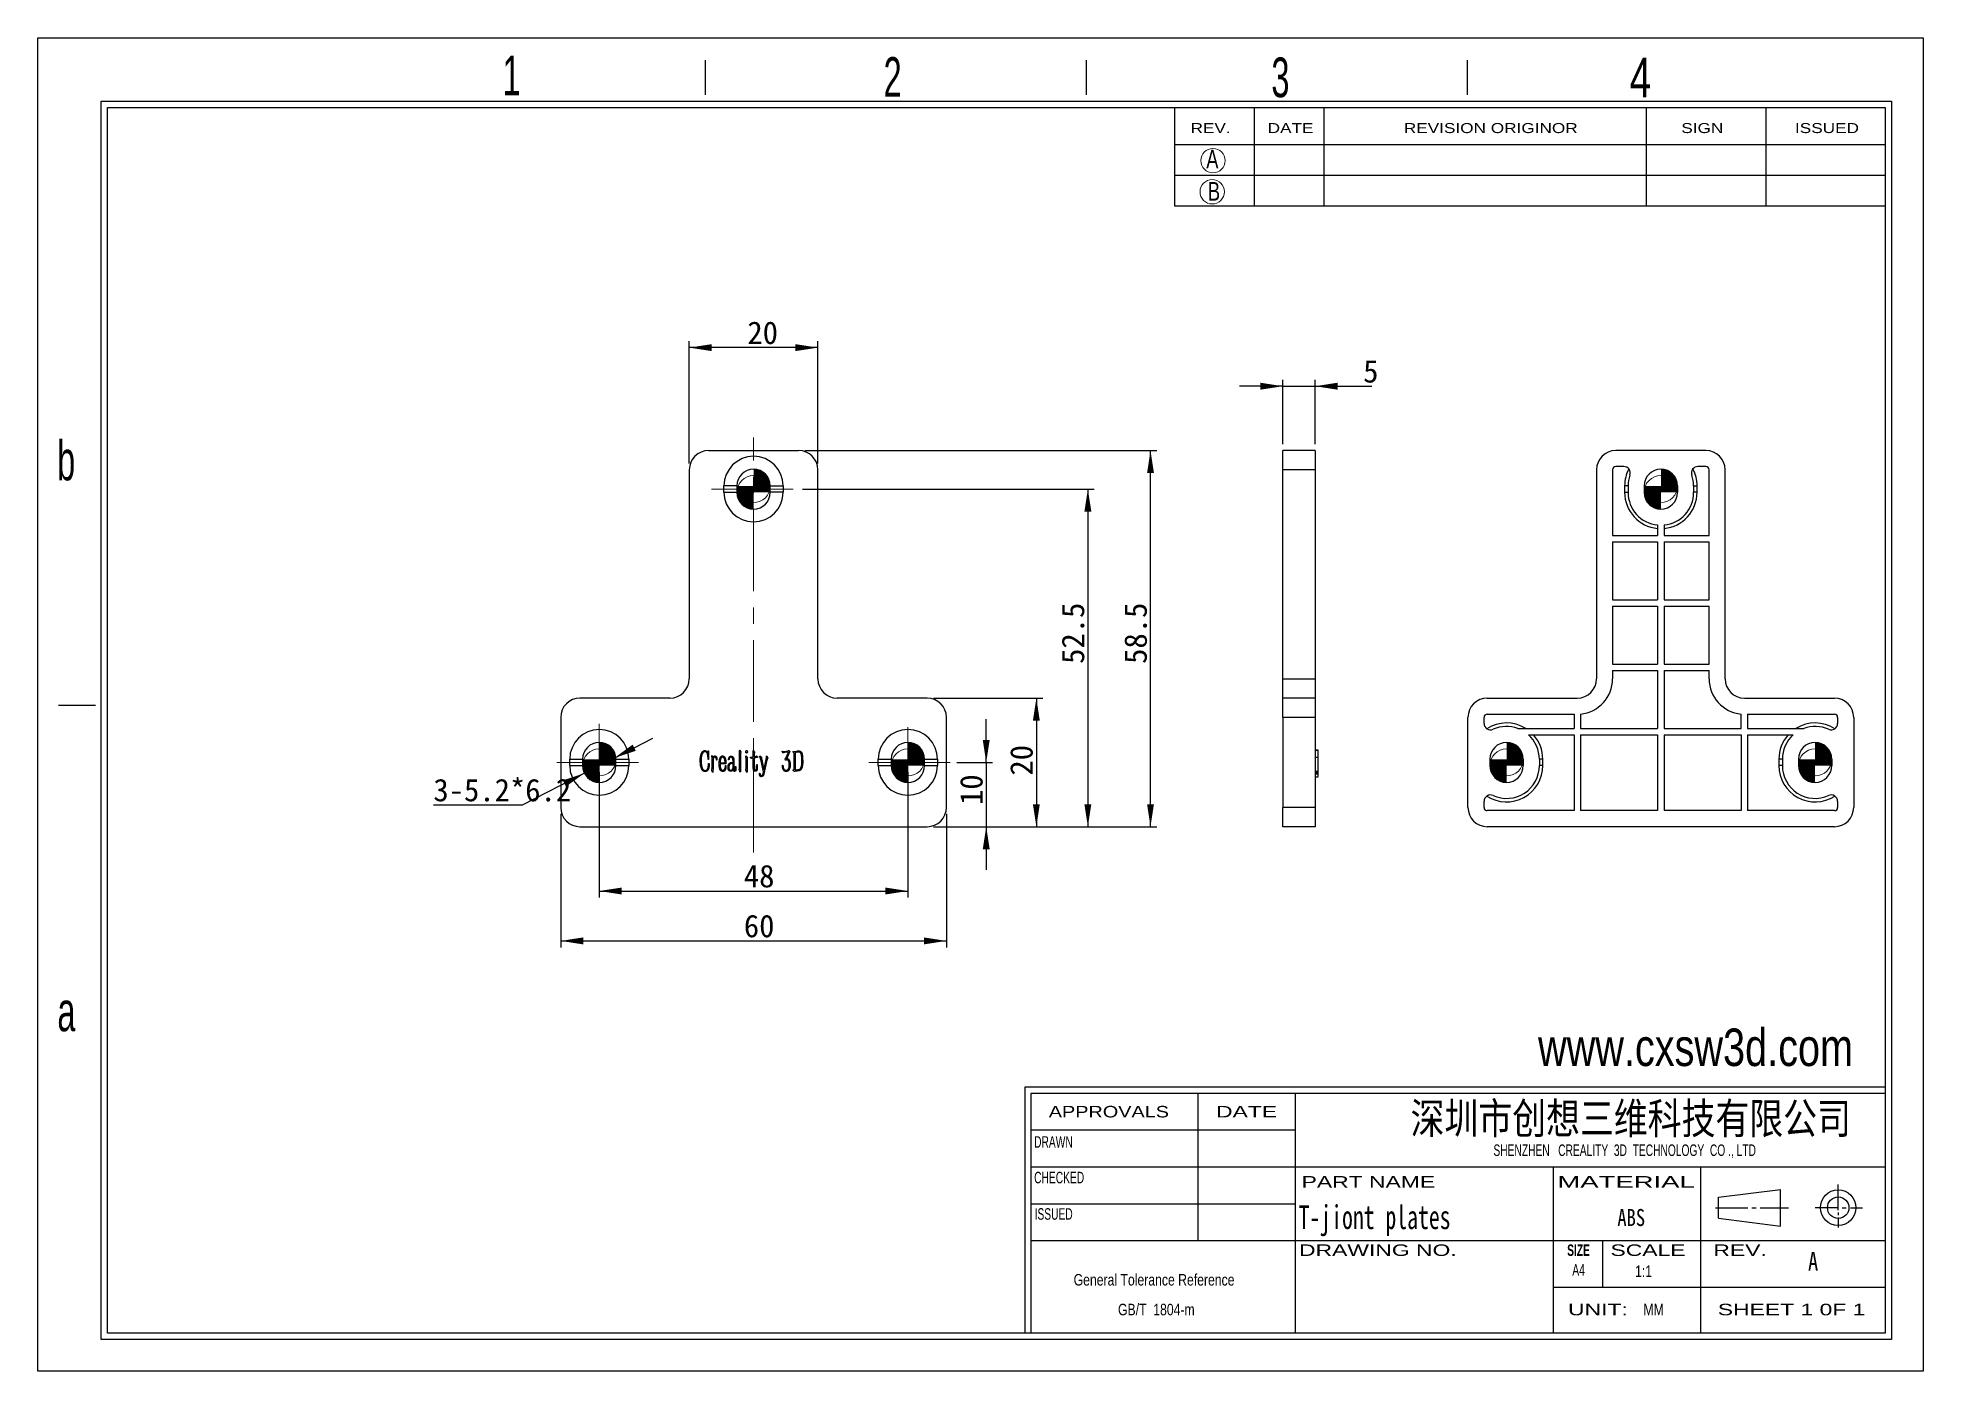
# Model space of a CAD drawing. Header units: millimetres. Extents: x 2 to 295, y 1 to 209.
import ezdxf

# ---------------------------------------------------------------- set-up
doc = ezdxf.new("R2010")
doc.units = ezdxf.units.MM
doc.linetypes.add('CENTER', pattern=[10.16, 6.35, -1.27, 1.27, -1.27])
doc.linetypes.add('CENTERX2', pattern=[20.32, 12.7, -2.54, 2.54, -2.54])
doc.layers.add('DIM', color=5, linetype='Continuous')
doc.layers.add('SLD-0', color=179, linetype='Continuous')
doc.layers.add('中心线', color=1, linetype='CENTER', lineweight=25)
doc.styles.add('SLDTEXTSTYLE0', font='arial.ttf', dxfattribs={"width": 0.7584})
doc.styles.add('SLDTEXTSTYLE1', font='arial.ttf', dxfattribs={"width": 0.63516})
doc.styles.add('SLDTEXTSTYLE10', font='', dxfattribs={"width": 0.8})
doc.styles.add('SLDTEXTSTYLE11', font='', dxfattribs={"width": 0.67})
doc.styles.add('SLDTEXTSTYLE12', font='')
doc.styles.add('SLDTEXTSTYLE2', font='GOTHIC.TTF', dxfattribs={"width": 0.7304})
doc.styles.add('SLDTEXTSTYLE3', font='GOTHIC.TTF', dxfattribs={"width": 0.61171})
doc.styles.add('SLDTEXTSTYLE4', font='arialbd.ttf', dxfattribs={"width": 0.63516})
doc.styles.add('SLDTEXTSTYLE5', font='arial.ttf', dxfattribs={"width": 1.422})
doc.styles.add('SLDTEXTSTYLE6', font='arial.ttf', dxfattribs={"width": 1.2324})
doc.styles.add('SLDTEXTSTYLE7', font='arial.ttf', dxfattribs={"width": 1.7064})
doc.styles.add('SLDTEXTSTYLE8', font='', dxfattribs={"width": 0.8, "bigfont": 'bigfont'})
doc.styles.add('SLDTEXTSTYLE9', font='', dxfattribs={"width": 0.8})
doc.styles.get('SLDTEXTSTYLE10').set_extended_font_data('宋体', bold=True)
doc.styles.get('SLDTEXTSTYLE11').set_extended_font_data('宋体')
doc.styles.get('SLDTEXTSTYLE12').set_extended_font_data('宋体')
doc.styles.get('SLDTEXTSTYLE8').set_extended_font_data('宋体', bold=True)
doc.styles.get('SLDTEXTSTYLE9').set_extended_font_data('宋体')
doc.dimstyles.new('SLDDIMSTYLE0', dxfattribs={"dimtxt": 3.5, "dimasz": 3.5, "dimexe": 0, "dimexo": 0.0625, "dimgap": 0.875, "dimtad": 2, "dimrnd": 1e-09, "dimzin": 12, "dimdsep": 46, "dimtxsty": 'SLDTEXTSTYLE11', "dimsah": 1, "dimcen": 0.09, "dimadec": 0, "dimazin": 3, "dimtfac": 1, "dimtofl": 0, "dimtmove": 0, "dimatfit": 3, "dimfxl": 0, "dimfrac": 2, "dimtolj": 1, "dimtzin": 12, "dimarcsym": 0})
doc.dimstyles.new('SLDDIMSTYLE1', dxfattribs={"dimtxt": 3.5, "dimasz": 3.5, "dimexe": 0, "dimexo": 0.0625, "dimgap": 0.875, "dimtad": 0, "dimtih": 1, "dimtoh": 1, "dimrnd": 1e-09, "dimzin": 12, "dimdsep": 46, "dimtxsty": 'SLDTEXTSTYLE11', "dimsah": 1, "dimcen": 0, "dimadec": 0, "dimazin": 3, "dimtfac": 1, "dimtmove": 0, "dimatfit": 3, "dimfxl": 0, "dimfrac": 2, "dimtolj": 1, "dimtzin": 12, "dimarcsym": 0})
doc.dimstyles.new('SLDDIMSTYLE2', dxfattribs={"dimtxt": 3.5, "dimasz": 3.5, "dimexe": 0, "dimexo": 0.0625, "dimgap": 0.875, "dimtad": 2, "dimrnd": 1e-09, "dimzin": 12, "dimdsep": 46, "dimtxsty": 'SLDTEXTSTYLE11', "dimsah": 1, "dimcen": 0.09, "dimadec": 0, "dimazin": 3, "dimtfac": 1, "dimtmove": 0, "dimatfit": 0, "dimfxl": 0, "dimfrac": 2, "dimtolj": 1, "dimtzin": 12, "dimarcsym": 0})

msp = doc.modelspace()

# ---------------------------------------------------------------- texts
at = {"layer": 'SLD-0'}
for s, insert, char_height, attachment_point, style in [('1', (74.111, 205.899), 6.172, 1, 'SLDTEXTSTYLE3'), ('2', (133.388, 205.655), 6.172, 1, 'SLDTEXTSTYLE3'), ('3', (193.707, 205.593), 6.172, 1, 'SLDTEXTSTYLE3'), ('4', (249.441, 205.587), 6.172, 1, 'SLDTEXTSTYLE2'), ('A', (183.578, 191.252), 2.903, 1, 'SLDTEXTSTYLE2'), ('B', (183.832, 186.237), 2.903, 1, 'SLDTEXTSTYLE2'), ('b', (4.835, 146.019), 6.172, 1, 'SLDTEXTSTYLE3'), ('a', (4.88, 60.351), 6.172, 1, 'SLDTEXTSTYLE3'), ('深圳市创想三维科技有限公司', (249.607, 43.039), 4.82808, 2, 'SLDTEXTSTYLE8'), (' T-jiont plates', (208.915, 27.11), 3.70417, 2, 'SLDTEXTSTYLE11'), ('ABS', (249.679, 26.525), 2.6458, 2, 'SLDTEXTSTYLE10'), ('A', (277.178, 19.854), 2.91, 1, 'SLDTEXTSTYLE9')]:
    msp.add_mtext(s, dxfattribs=dict(at, insert=insert, char_height=char_height, attachment_point=attachment_point, style=style))
at = {"layer": 'SLD-0', "color": 179}
for s, insert, char_height, attachment_point, style in [('REV.', (181.129, 195.4), 1.5536, 1, 'SLDTEXTSTYLE6'), ('DATE', (193.126, 195.4), 1.5536, 1, 'SLDTEXTSTYLE6'), ('REVISION ORIGINOR', (214.308, 195.4), 1.55363, 1, 'SLDTEXTSTYLE6'), ('SIGN', (257.466, 195.4), 1.5536, 1, 'SLDTEXTSTYLE6'), ('ISSUED', (275.148, 195.4), 1.5536, 1, 'SLDTEXTSTYLE6'), ('APPROVALS', (168.427, 42.563), 1.7927, 2, 'SLDTEXTSTYLE6'), ('DATE', (189.85, 42.563), 1.7927, 2, 'SLDTEXTSTYLE5'), ('DRAWN', (159.804, 37.853), 1.7927, 2, 'SLDTEXTSTYLE1'), ('SHENZHEN   CREALITY  3D  TECHNOLOGY  CO ., LTD', (248.66, 36.569), 1.79265, 2, 'SLDTEXTSTYLE1'), ('CHECKED', (160.696, 32.315), 1.7927, 2, 'SLDTEXTSTYLE1'), ('PART NAME', (208.794, 31.645), 1.7927, 2, 'SLDTEXTSTYLE5'), ('MATERIAL', (248.88, 31.645), 1.7927, 2, 'SLDTEXTSTYLE7'), ('ISSUED', (159.837, 26.654), 1.7927, 2, 'SLDTEXTSTYLE1'), ('DRAWING NO.', (210.268, 21.022), 1.79265, 2, 'SLDTEXTSTYLE5'), ('SIZE', (241.479, 21.022), 1.7927, 2, 'SLDTEXTSTYLE4'), ('SCALE', (252.289, 21.022), 1.7927, 2, 'SLDTEXTSTYLE5'), ('REV.', (266.61, 21.022), 1.7927, 2, 'SLDTEXTSTYLE5'), ('A4', (241.49, 17.953), 1.7927, 2, 'SLDTEXTSTYLE1'), ('1:1', (251.596, 17.745), 1.7927, 2, 'SLDTEXTSTYLE0'), ('UNIT:', (244.499, 11.791), 1.7927, 2, 'SLDTEXTSTYLE5'), ('MM', (253.161, 11.791), 1.7927, 2, 'SLDTEXTSTYLE0'), ('SHEET 1 0F 1', (274.62, 11.791), 1.79265, 2, 'SLDTEXTSTYLE5')]:
    msp.add_mtext(s, dxfattribs=dict(at, insert=insert, char_height=char_height, attachment_point=attachment_point, style=style))
at = {"layer": 'SLD-0', "color": 5, "insert": (235.183, 54.585), "char_height": 5.82083, "attachment_point": 1, "style": 'SLDTEXTSTYLE0'}
msp.add_mtext('www.cxsw3d.com', dxfattribs=at)

# ---------------------------------------------------------------- blocks, each defined once
blk = doc.blocks.new('SW_NOTE_0')
at = {"layer": 'SLD-0', "color": 0, "char_height": 1.7927, "attachment_point": 2, "style": 'SLDTEXTSTYLE0'}
for s, insert in [('General Tolerance Reference ', (13.02, 2.31)), (' GB/T  1804-m', (13.11, -2.32))]:
    blk.add_mtext(s, dxfattribs=dict(at, insert=insert))
blk = doc.blocks.new('_D')
at = {"layer": 'DIM'}
for p, q in [((103.16, 142.48), (103.16, 161.48)), ((123.16, 142.48), (123.16, 161.48)), ((123.16, 160.48), (103.16, 160.48))]:
    blk.add_line(p, q, dxfattribs=at)
for points in [[(103.16, 160.48), (106.66, 159.94), (106.66, 161.02)], [(123.16, 160.48), (119.66, 161.02), (119.66, 159.94)]]:
    blk.add_solid(points, dxfattribs=at)
at = {"layer": 'DIM', "insert": (112.2, 164.55), "char_height": 3.5, "attachment_point": 1, "style": 'SLDTEXTSTYLE12'}
blk.add_mtext('20', dxfattribs=at)
blk = doc.blocks.new('_D_1')
at = {"layer": 'DIM'}
for p, q in [((141.16, 105.98), (158.15, 105.98)), ((157.15, 105.98), (157.15, 85.98)), ((141.16, 85.98), (158.15, 85.98))]:
    blk.add_line(p, q, dxfattribs=at)
for points in [[(157.15, 105.98), (156.61, 102.48), (157.68, 102.48)], [(157.15, 85.98), (157.68, 89.48), (156.61, 89.48)]]:
    blk.add_solid(points, dxfattribs=at)
at = {"layer": 'DIM', "insert": (153.07, 93.93), "char_height": 3.5, "attachment_point": 1, "rotation": 90, "style": 'SLDTEXTSTYLE12'}
blk.add_mtext('20', dxfattribs=at)
blk = doc.blocks.new('_D_2')
at = {"layer": 'DIM'}
for p, q in [((121.16, 144.48), (175.9, 144.48)), ((174.9, 85.98), (174.9, 144.48)), ((141.16, 85.98), (175.9, 85.98))]:
    blk.add_line(p, q, dxfattribs=at)
for points in [[(174.9, 144.48), (174.37, 140.98), (175.44, 140.98)], [(174.9, 85.98), (175.44, 89.48), (174.37, 89.48)]]:
    blk.add_solid(points, dxfattribs=at)
at = {"layer": 'DIM', "insert": (170.83, 111.3), "char_height": 3.5, "attachment_point": 1, "rotation": 90, "style": 'SLDTEXTSTYLE12'}
blk.add_mtext('58.5', dxfattribs=at)
blk = doc.blocks.new('_D_3')
at = {"layer": 'DIM'}
for p, q in [((83.16, 87.98), (83.16, 67.22)), ((143.16, 87.98), (143.16, 67.22)), ((83.16, 68.22), (143.16, 68.22))]:
    blk.add_line(p, q, dxfattribs=at)
for points in [[(83.16, 68.22), (86.66, 67.68), (86.66, 68.76)], [(143.16, 68.22), (139.66, 68.76), (139.66, 67.68)]]:
    blk.add_solid(points, dxfattribs=at)
at = {"layer": 'DIM', "insert": (111.65, 72.29), "char_height": 3.5, "attachment_point": 1, "style": 'SLDTEXTSTYLE12'}
blk.add_mtext('60', dxfattribs=at)
blk = doc.blocks.new('_D_4')
at = {"layer": 'DIM'}
for p, q in [((91.48, 96.66), (97.47, 99.73)), ((86.85, 94.29), (77.19, 89.35)), ((91.48, 96.66), (86.85, 94.29)), ((77.19, 89.35), (63.36, 89.35))]:
    blk.add_line(p, q, dxfattribs=at)
blk.add_arc((89.16, 95.48), 2.6, 21.0375, 48.1358, dxfattribs=at)
for points in [[(91.48, 96.66), (94.84, 97.78), (94.35, 98.74)], [(86.85, 94.29), (83.49, 93.18), (83.98, 92.22)]]:
    blk.add_solid(points, dxfattribs=at)
at = {"layer": 'DIM', "insert": (63.36, 93.43), "char_height": 3.5, "attachment_point": 1, "style": 'SLDTEXTSTYLE12'}
blk.add_mtext('3-5.2*6.2', dxfattribs=at)
blk = doc.blocks.new('_D_5')
at = {"layer": 'DIM'}
for p, q in [((89.16, 94.48), (89.16, 74.98)), ((137.16, 94.48), (137.16, 74.98)), ((89.16, 75.98), (137.16, 75.98))]:
    blk.add_line(p, q, dxfattribs=at)
for points in [[(89.16, 75.98), (92.66, 75.44), (92.66, 76.52)], [(137.16, 75.98), (133.66, 76.52), (133.66, 75.44)]]:
    blk.add_solid(points, dxfattribs=at)
at = {"layer": 'DIM', "insert": (111.65, 80.05), "char_height": 3.5, "attachment_point": 1, "style": 'SLDTEXTSTYLE12'}
blk.add_mtext('48', dxfattribs=at)
blk = doc.blocks.new('_D_6')
at = {"layer": 'DIM'}
for p, q in [((149.35, 95.98), (149.35, 102.71)), ((144.76, 95.98), (150.35, 95.98)), ((149.35, 95.98), (149.35, 85.98)), ((141.16, 85.98), (150.35, 85.98)), ((149.35, 85.98), (149.35, 79.25))]:
    blk.add_line(p, q, dxfattribs=at)
for points in [[(149.35, 95.98), (149.89, 99.48), (148.81, 99.48)], [(149.35, 85.98), (148.81, 82.48), (149.89, 82.48)]]:
    blk.add_solid(points, dxfattribs=at)
at = {"layer": 'DIM', "insert": (145.28, 89.36), "char_height": 3.5, "attachment_point": 1, "rotation": 90, "style": 'SLDTEXTSTYLE12'}
blk.add_mtext('10', dxfattribs=at)
blk = doc.blocks.new('_D_7')
at = {"layer": 'DIM'}
for p, q in [((120.76, 138.48), (166.16, 138.48)), ((165.16, 138.48), (165.16, 85.98)), ((141.16, 85.98), (166.16, 85.98))]:
    blk.add_line(p, q, dxfattribs=at)
for points in [[(165.16, 138.48), (164.62, 134.98), (165.7, 134.98)], [(165.16, 85.98), (165.7, 89.48), (164.62, 89.48)]]:
    blk.add_solid(points, dxfattribs=at)
at = {"layer": 'DIM', "insert": (161.09, 111.3), "char_height": 3.5, "attachment_point": 1, "rotation": 90, "style": 'SLDTEXTSTYLE12'}
blk.add_mtext('52.5', dxfattribs=at)
blk = doc.blocks.new('SW_DOWELSYMBOL_0')
at = {"linetype": 'Continuous', "lineweight": 0}
h = blk.add_hatch(color=0, dxfattribs=at)
edge = h.paths.add_edge_path(flags=0)
edge.add_arc((0, 0), 2.6, 180, 270)
edge.add_line((0, -2.6), (0, 0))
edge.add_line((0, 0), (-2.6, 0))
h = blk.add_hatch(color=0, dxfattribs=at)
edge = h.paths.add_edge_path(flags=0)
edge.add_arc((0, 0), 2.6, 0, 90)
edge.add_line((0, 2.6), (0, 0))
edge.add_line((0, 0), (2.6, 0))
at = {"color": 0, "linetype": 'Continuous', "lineweight": 0}
blk.add_circle((0, 0), 2.6, dxfattribs=at)
blk = doc.blocks.new('SW_DOWELSYMBOL_1')
at = {"linetype": 'Continuous', "lineweight": 0}
h = blk.add_hatch(color=0, dxfattribs=at)
edge = h.paths.add_edge_path(flags=0)
edge.add_arc((0, 0), 2.6, 180, 270)
edge.add_line((0, -2.6), (0, 0))
edge.add_line((0, 0), (-2.6, 0))
h = blk.add_hatch(color=0, dxfattribs=at)
edge = h.paths.add_edge_path(flags=0)
edge.add_arc((0, 0), 2.6, 0, 90)
edge.add_line((0, 2.6), (0, 0))
edge.add_line((0, 0), (2.6, 0))
at = {"color": 0, "linetype": 'Continuous', "lineweight": 0}
blk.add_circle((0, 0), 2.6, dxfattribs=at)
blk = doc.blocks.new('SW_DOWELSYMBOL_2')
at = {"linetype": 'Continuous', "lineweight": 0}
h = blk.add_hatch(color=0, dxfattribs=at)
edge = h.paths.add_edge_path(flags=0)
edge.add_arc((0, 0), 2.6, 180, 270)
edge.add_line((0, -2.6), (0, 0))
edge.add_line((0, 0), (-2.6, 0))
h = blk.add_hatch(color=0, dxfattribs=at)
edge = h.paths.add_edge_path(flags=0)
edge.add_arc((0, 0), 2.6, 0, 90)
edge.add_line((0, 2.6), (0, 0))
edge.add_line((0, 0), (2.6, 0))
at = {"color": 0, "linetype": 'Continuous', "lineweight": 0}
blk.add_circle((0, 0), 2.6, dxfattribs=at)
blk = doc.blocks.new('SW_DOWELSYMBOL_3')
at = {"linetype": 'Continuous', "lineweight": 0}
h = blk.add_hatch(color=0, dxfattribs=at)
edge = h.paths.add_edge_path(flags=0)
edge.add_arc((0, 0), 2.6, 180, 270)
edge.add_line((0, -2.6), (0, 0))
edge.add_line((0, 0), (-2.6, 0))
h = blk.add_hatch(color=0, dxfattribs=at)
edge = h.paths.add_edge_path(flags=0)
edge.add_arc((0, 0), 2.6, 0, 90)
edge.add_line((0, 2.6), (0, 0))
edge.add_line((0, 0), (2.6, 0))
at = {"color": 0, "linetype": 'Continuous', "lineweight": 0}
blk.add_circle((0, 0), 2.6, dxfattribs=at)
blk = doc.blocks.new('SW_DOWELSYMBOL_4')
at = {"linetype": 'Continuous', "lineweight": 0}
h = blk.add_hatch(color=0, dxfattribs=at)
edge = h.paths.add_edge_path(flags=0)
edge.add_arc((0, 0), 2.6, 180, 270)
edge.add_line((0, -2.6), (0, 0))
edge.add_line((0, 0), (-2.6, 0))
h = blk.add_hatch(color=0, dxfattribs=at)
edge = h.paths.add_edge_path(flags=0)
edge.add_arc((0, 0), 2.6, 0, 90)
edge.add_line((0, 2.6), (0, 0))
edge.add_line((0, 0), (2.6, 0))
at = {"color": 0, "linetype": 'Continuous', "lineweight": 0}
blk.add_circle((0, 0), 2.6, dxfattribs=at)
blk = doc.blocks.new('SW_DOWELSYMBOL_5')
at = {"linetype": 'Continuous', "lineweight": 0}
h = blk.add_hatch(color=0, dxfattribs=at)
edge = h.paths.add_edge_path(flags=0)
edge.add_arc((0, 0), 2.6, 180, 270)
edge.add_line((0, -2.6), (0, 0))
edge.add_line((0, 0), (-2.6, 0))
h = blk.add_hatch(color=0, dxfattribs=at)
edge = h.paths.add_edge_path(flags=0)
edge.add_arc((0, 0), 2.6, 0, 90)
edge.add_line((0, 2.6), (0, 0))
edge.add_line((0, 0), (2.6, 0))
at = {"color": 0, "linetype": 'Continuous', "lineweight": 0}
blk.add_circle((0, 0), 2.6, dxfattribs=at)
blk = doc.blocks.new('_D_8')
at = {"layer": 'DIM'}
for p, q in [((195.5, 145.48), (195.5, 155.48)), ((200.5, 145.48), (200.5, 155.48)), ((195.5, 154.48), (188.77, 154.48)), ((195.5, 154.48), (200.5, 154.48)), ((200.5, 154.48), (209.34, 154.48))]:
    blk.add_line(p, q, dxfattribs=at)
for points in [[(195.5, 154.48), (192, 155.02), (192, 153.94)], [(200.5, 154.48), (204, 153.94), (204, 155.02)]]:
    blk.add_solid(points, dxfattribs=at)
at = {"layer": 'DIM', "insert": (207.98, 158.55), "char_height": 3.5, "attachment_point": 1, "style": 'SLDTEXTSTYLE12'}
blk.add_mtext('5', dxfattribs=at)
blk = doc.blocks.new('SW_DOWELSYMBOL_6')
at = {"linetype": 'Continuous', "lineweight": 0}
h = blk.add_hatch(color=0, dxfattribs=at)
edge = h.paths.add_edge_path(flags=0)
edge.add_arc((0, 0), 2.6, 180, 270)
edge.add_line((0, -2.6), (0, 0))
edge.add_line((0, 0), (-2.6, 0))
h = blk.add_hatch(color=0, dxfattribs=at)
edge = h.paths.add_edge_path(flags=0)
edge.add_arc((0, 0), 2.6, 0, 90)
edge.add_line((0, 2.6), (0, 0))
edge.add_line((0, 0), (2.6, 0))
at = {"color": 0, "linetype": 'Continuous', "lineweight": 0}
blk.add_circle((0, 0), 2.6, dxfattribs=at)
blk = doc.blocks.new('SW_DOWELSYMBOL_7')
at = {"linetype": 'Continuous', "lineweight": 0}
h = blk.add_hatch(color=0, dxfattribs=at)
edge = h.paths.add_edge_path(flags=0)
edge.add_arc((0, 0), 2.6, 180, 270)
edge.add_line((0, -2.6), (0, 0))
edge.add_line((0, 0), (-2.6, 0))
h = blk.add_hatch(color=0, dxfattribs=at)
edge = h.paths.add_edge_path(flags=0)
edge.add_arc((0, 0), 2.6, 0, 90)
edge.add_line((0, 2.6), (0, 0))
edge.add_line((0, 0), (2.6, 0))
at = {"color": 0, "linetype": 'Continuous', "lineweight": 0}
blk.add_circle((0, 0), 2.6, dxfattribs=at)
blk = doc.blocks.new('SW_DOWELSYMBOL_8')
at = {"linetype": 'Continuous', "lineweight": 0}
h = blk.add_hatch(color=0, dxfattribs=at)
edge = h.paths.add_edge_path(flags=0)
edge.add_arc((0, 0), 2.6, 180, 270)
edge.add_line((0, -2.6), (0, 0))
edge.add_line((0, 0), (-2.6, 0))
h = blk.add_hatch(color=0, dxfattribs=at)
edge = h.paths.add_edge_path(flags=0)
edge.add_arc((0, 0), 2.6, 0, 90)
edge.add_line((0, 2.6), (0, 0))
edge.add_line((0, 0), (2.6, 0))
at = {"color": 0, "linetype": 'Continuous', "lineweight": 0}
blk.add_circle((0, 0), 2.6, dxfattribs=at)
blk = doc.blocks.new('SW_DOWELSYMBOL_9')
at = {"linetype": 'Continuous', "lineweight": 0}
h = blk.add_hatch(color=0, dxfattribs=at)
edge = h.paths.add_edge_path(flags=0)
edge.add_arc((0, 0), 2.6, 180, 270)
edge.add_line((0, -2.6), (0, 0))
edge.add_line((0, 0), (-2.6, 0))
h = blk.add_hatch(color=0, dxfattribs=at)
edge = h.paths.add_edge_path(flags=0)
edge.add_arc((0, 0), 2.6, 0, 90)
edge.add_line((0, 2.6), (0, 0))
edge.add_line((0, 0), (2.6, 0))
at = {"color": 0, "linetype": 'Continuous', "lineweight": 0}
blk.add_circle((0, 0), 2.6, dxfattribs=at)
blk = doc.blocks.new('SW_DOWELSYMBOL_10')
at = {"linetype": 'Continuous', "lineweight": 0}
h = blk.add_hatch(color=0, dxfattribs=at)
edge = h.paths.add_edge_path(flags=0)
edge.add_arc((0, 0), 2.6, 180, 270)
edge.add_line((0, -2.6), (0, 0))
edge.add_line((0, 0), (-2.6, 0))
h = blk.add_hatch(color=0, dxfattribs=at)
edge = h.paths.add_edge_path(flags=0)
edge.add_arc((0, 0), 2.6, 0, 90)
edge.add_line((0, 2.6), (0, 0))
edge.add_line((0, 0), (2.6, 0))
at = {"color": 0, "linetype": 'Continuous', "lineweight": 0}
blk.add_circle((0, 0), 2.6, dxfattribs=at)
blk = doc.blocks.new('SW_DOWELSYMBOL_11')
at = {"linetype": 'Continuous', "lineweight": 0}
h = blk.add_hatch(color=0, dxfattribs=at)
edge = h.paths.add_edge_path(flags=0)
edge.add_arc((0, 0), 2.6, 180, 270)
edge.add_line((0, -2.6), (0, 0))
edge.add_line((0, 0), (-2.6, 0))
h = blk.add_hatch(color=0, dxfattribs=at)
edge = h.paths.add_edge_path(flags=0)
edge.add_arc((0, 0), 2.6, 0, 90)
edge.add_line((0, 2.6), (0, 0))
edge.add_line((0, 0), (2.6, 0))
at = {"color": 0, "linetype": 'Continuous', "lineweight": 0}
blk.add_circle((0, 0), 2.6, dxfattribs=at)

# ---------------------------------------------------------------- dimensions: what is measured, and where the dimension line sits
at = {"layer": 'DIM'}
for base, p1, p2, picture, middle in [((103.161, 160.479), (123.161, 141.479), (103.161, 141.479), '_D', (113.56, 160.479)), ((137.161, 75.979), (89.161, 95.479), (137.161, 95.479), '_D_5', (113.013, 75.979)), ((143.161, 68.217), (83.161, 88.979), (143.161, 88.979), '_D_3', (113.013, 68.217))]:
    dim = msp.add_linear_dim(base=base, p1=p1, p2=p2, dimstyle='SLDDIMSTYLE0', dxfattribs=at)
    dim.commit()
    dim.dimension.update_dxf_attribs({"geometry": picture, "text_midpoint": middle, "dimtype": 160})
for base, p1, p2, angle, dimstyle, picture, middle in [((200.496, 154.479), (195.496, 144.479), (200.496, 144.479), 0, 'SLDDIMSTYLE2', '_D_8', (208.664, 154.479)), ((174.904, 144.479), (140.161, 85.979), (120.161, 144.479), 90, 'SLDDIMSTYLE0', '_D_2', (174.904, 114.026)), ((165.161, 85.979), (119.761, 138.479), (140.161, 85.979), 90, 'SLDDIMSTYLE0', '_D_7', (165.161, 114.026)), ((157.146, 85.979), (140.161, 105.979), (140.161, 85.979), 90, 'SLDDIMSTYLE0', '_D_1', (157.146, 95.296)), ((149.352, 85.979), (143.761, 95.979), (140.161, 85.979), 90, 'SLDDIMSTYLE2', '_D_6', (149.352, 90.724))]:
    dim = msp.add_linear_dim(base=base, p1=p1, p2=p2, angle=angle, dimstyle=dimstyle, dxfattribs=at)
    dim.commit()
    dim.dimension.update_dxf_attribs({"geometry": picture, "text_midpoint": middle, "dimtype": 160})
dim = msp.add_diameter_dim_2p(p1=(86.846, 94.295), p2=(91.476, 96.663), text='3-5.2*6.2', dimstyle='SLDDIMSTYLE1', override={"dimpost": '<>'}, dxfattribs=at)
dim.commit()
dim.dimension.update_dxf_attribs({"geometry": '_D_4', "text_midpoint": (69.48, 91.392), "dimtype": 163})

# ---------------------------------------------------------------- linework, layer by layer
at = {"color": 7, "linetype": 'Continuous', "lineweight": 25}
for p, q in [((106.161, 144.479), (120.161, 144.479)), ((200.496, 144.479), (195.496, 144.479)), ((195.496, 141.479), (195.496, 144.479)), ((200.496, 144.479), (200.496, 141.479)), ((261.284, 144.479), (247.284, 144.479)), ((103.161, 141.479), (103.161, 108.979)), ((123.161, 108.979), (123.161, 141.479)), ((200.496, 141.479), (195.496, 141.479)), ((195.496, 108.979), (195.496, 141.479)), ((200.496, 141.479), (200.496, 108.979)), ((244.284, 141.479), (244.284, 108.979)), ((246.784, 141.479), (246.784, 131.261)), ((248.522, 141.979), (247.284, 141.979)), ((261.284, 141.979), (260.047, 141.979)), ((261.784, 131.261), (261.784, 141.479)), ((264.284, 108.979), (264.284, 141.479)), ((108.561, 137.979), (108.561, 138.979)), ((110.561, 138.979), (108.561, 138.979)), ((108.561, 137.979), (110.561, 137.979)), ((110.561, 138.979), (110.561, 137.979)), ((115.761, 137.979), (115.761, 138.979)), ((115.761, 138.979), (117.761, 138.979)), ((117.761, 137.979), (115.761, 137.979)), ((117.761, 138.979), (117.761, 137.979)), ((248.649, 138.979), (248.649, 137.979)), ((249.184, 138.979), (248.649, 138.979)), ((248.649, 137.979), (249.184, 137.979)), ((249.184, 138.979), (249.184, 137.979)), ((251.684, 138.979), (251.684, 137.979)), ((256.884, 138.979), (256.884, 137.979)), ((259.384, 138.979), (259.384, 137.979)), ((259.384, 138.979), (259.92, 138.979)), ((259.92, 137.979), (259.384, 137.979)), ((259.92, 137.979), (259.92, 138.979)), ((253.784, 132.903), (253.784, 131.261)), ((254.784, 132.903), (254.784, 131.261)), ((246.784, 131.261), (253.784, 131.261)), ((246.784, 130.261), (253.784, 130.261)), ((246.784, 130.261), (246.784, 121.261)), ((253.784, 130.261), (253.784, 121.261)), ((254.784, 131.261), (261.784, 131.261)), ((254.784, 130.261), (261.784, 130.261)), ((254.784, 130.261), (254.784, 121.261)), ((261.784, 121.261), (261.784, 130.261)), ((246.784, 121.261), (253.784, 121.261)), ((246.784, 120.261), (246.784, 111.261)), ((246.784, 120.261), (253.784, 120.261)), ((253.784, 120.261), (253.784, 111.261)), ((254.784, 121.261), (261.784, 121.261)), ((254.784, 120.261), (261.784, 120.261)), ((254.784, 120.261), (254.784, 111.261)), ((261.784, 111.261), (261.784, 120.261)), ((195.496, 108.979), (200.496, 108.979)), ((195.496, 105.979), (195.496, 108.979)), ((200.496, 108.979), (200.496, 105.979)), ((246.784, 111.261), (253.784, 111.261)), ((246.784, 110.261), (246.784, 108.979)), ((246.784, 110.261), (253.784, 110.261)), ((253.784, 110.261), (253.784, 101.261)), ((254.784, 111.261), (261.784, 111.261)), ((254.784, 110.261), (261.784, 110.261)), ((254.784, 110.261), (254.784, 101.261)), ((261.784, 108.979), (261.784, 110.261)), ((100.161, 105.979), (86.161, 105.979)), ((140.161, 105.979), (126.161, 105.979)), ((195.496, 102.979), (195.496, 105.979)), ((200.496, 105.979), (195.496, 105.979)), ((200.496, 105.979), (200.496, 102.979)), ((227.284, 105.979), (241.284, 105.979)), ((267.284, 105.979), (281.284, 105.979)), ((83.161, 102.979), (83.161, 88.979)), ((143.161, 88.979), (143.161, 102.979)), ((200.496, 102.979), (195.496, 102.979)), ((195.496, 102.979), (195.496, 88.979)), ((200.496, 102.979), (200.496, 88.979)), ((224.284, 88.979), (224.284, 102.979)), ((226.784, 102.043), (226.784, 102.979)), ((227.284, 103.479), (240.784, 103.479)), ((240.784, 103.479), (240.784, 101.261)), ((241.784, 103.502), (241.784, 101.261)), ((266.784, 101.261), (266.784, 103.502)), ((267.784, 103.479), (281.284, 103.479)), ((267.784, 103.479), (267.784, 101.261)), ((281.784, 102.979), (281.784, 102.043)), ((284.284, 102.979), (284.284, 88.979)), ((232.057, 101.261), (240.784, 101.261)), ((233.706, 100.261), (240.784, 100.261)), ((240.784, 100.261), (240.784, 88.479)), ((241.784, 101.261), (253.784, 101.261)), ((241.784, 100.261), (241.784, 88.479)), ((241.784, 100.261), (253.784, 100.261)), ((253.784, 100.261), (253.784, 88.479)), ((254.784, 101.261), (266.784, 101.261)), ((254.784, 100.261), (266.784, 100.261)), ((254.784, 100.261), (254.784, 88.479)), ((266.784, 100.261), (266.784, 88.479)), ((267.784, 101.261), (276.511, 101.261)), ((267.784, 100.261), (274.863, 100.261)), ((267.784, 100.261), (267.784, 88.479)), ((106.021, 97.546), (106.065, 97.466)), ((106.065, 97.466), (106.101, 97.763)), ((106.101, 97.763), (106.176, 97.763)), ((106.176, 97.763), (106.176, 96.419)), ((106.656, 96.977), (106.696, 97.028)), ((106.676, 96.897), (106.656, 96.977)), ((106.696, 97.028), (106.848, 96.771)), ((110.932, 97.843), (110.973, 97.894)), ((110.952, 97.768), (110.932, 97.843)), ((110.973, 97.894), (111.184, 97.607)), ((110.997, 95.381), (110.997, 97.279)), ((111.128, 97.214), (111.128, 95.079)), ((111.935, 96.957), (111.975, 97.008)), ((111.955, 96.877), (111.935, 96.957)), ((111.975, 97.008), (112.201, 96.715)), ((112.69, 96.796), (112.765, 96.786)), ((113.022, 96.791), (113.118, 96.811)), ((113.047, 97.798), (113.093, 97.848)), ((113.073, 97.717), (113.047, 97.798)), ((113.093, 97.848), (113.314, 97.546)), ((113.118, 96.811), (113.118, 97.199)), ((113.254, 96.967), (113.254, 96.841)), ((113.32, 96.862), (113.415, 96.891)), ((113.556, 96.952), (113.602, 96.982)), ((113.602, 96.982), (113.747, 96.841)), ((114.107, 96.922), (114.137, 96.977)), ((114.142, 96.856), (114.107, 96.922)), ((114.137, 96.977), (114.409, 96.791)), ((115.169, 96.962), (115.22, 96.992)), ((115.174, 96.887), (115.169, 96.962)), ((115.22, 96.992), (115.376, 96.65)), ((117.77, 97.46), (117.644, 97.647)), ((117.755, 97.687), (117.916, 97.692)), ((117.82, 97.481), (117.77, 97.46)), ((117.916, 97.692), (118.551, 97.768)), ((118.137, 97.551), (117.987, 97.526)), ((118.435, 96.867), (118.284, 96.58)), ((118.415, 97.158), (118.576, 97.587)), ((118.551, 97.768), (118.601, 97.813)), ((118.601, 97.813), (118.641, 97.853)), ((118.701, 97.777), (118.797, 97.657)), ((118.762, 97.551), (118.706, 97.506)), ((119.312, 97.672), (119.403, 97.657)), ((119.428, 97.486), (119.337, 97.561)), ((119.403, 97.657), (119.508, 97.657)), ((119.493, 94.813), (119.493, 97.451)), ((119.594, 97.672), (119.7, 97.682)), ((119.73, 97.526), (119.634, 97.486)), ((119.634, 97.486), (119.634, 94.823)), ((119.7, 97.682), (119.891, 97.737)), ((200.996, 97.894), (200.496, 97.894)), ((200.996, 97.843), (200.496, 97.843)), ((200.996, 97.818), (200.496, 97.818)), ((200.996, 97.843), (200.996, 97.894)), ((84.561, 95.479), (84.561, 96.479)), ((84.561, 96.479), (86.561, 96.479)), ((84.561, 95.479), (86.561, 95.479)), ((86.561, 96.479), (86.561, 95.479)), ((91.761, 95.479), (91.761, 96.479)), ((91.761, 96.479), (93.761, 96.479)), ((91.761, 95.479), (93.761, 95.479)), ((93.761, 96.479), (93.761, 95.479)), ((106.176, 96.419), (106.081, 96.419)), ((106.146, 95.538), (106.171, 95.804)), ((106.171, 95.804), (106.252, 95.8)), ((106.751, 94.556), (106.687, 94.737)), ((106.716, 96.428), (106.716, 96.61)), ((106.722, 95.311), (106.716, 96.428)), ((106.772, 94.491), (106.751, 94.556)), ((106.857, 95.019), (106.848, 94.601)), ((106.857, 96.307), (106.857, 95.019)), ((107.467, 96.313), (107.406, 96.313)), ((107.467, 96.454), (107.467, 96.313)), ((108.755, 95.764), (107.94, 95.764)), ((107.955, 96.005), (107.95, 95.935)), ((107.95, 95.935), (108.73, 95.935)), ((108.79, 95.397), (108.796, 95.507)), ((108.796, 95.507), (108.851, 95.507)), ((109.334, 96.363), (109.268, 96.363)), ((109.339, 96.439), (109.334, 96.363)), ((109.873, 95.985), (109.964, 95.991)), ((109.938, 95.055), (109.964, 95.14)), ((109.964, 95.991), (109.964, 96.247)), ((109.964, 95.14), (109.964, 95.815)), ((110.009, 94.747), (109.984, 94.843)), ((110.104, 96.137), (110.094, 95.15)), ((110.311, 95.034), (110.316, 95.346)), ((110.316, 95.346), (110.381, 95.346)), ((110.386, 95.19), (110.396, 94.888)), ((111.023, 94.586), (110.962, 94.757)), ((111.043, 94.521), (111.023, 94.586)), ((111.128, 95.079), (111.123, 94.747)), ((112.045, 94.546), (111.985, 94.727)), ((112.01, 95.447), (112.01, 96.338)), ((112.146, 96.303), (112.151, 94.888)), ((112.151, 94.888), (112.151, 94.707)), ((112.765, 96.786), (112.836, 96.786)), ((113.113, 96.635), (112.821, 96.574)), ((113.118, 95.17), (113.113, 96.635)), ((113.329, 96.68), (113.254, 96.665)), ((113.254, 96.665), (113.254, 95.205)), ((113.637, 95.331), (113.646, 95.633)), ((113.722, 96.756), (113.646, 96.746)), ((113.646, 95.633), (113.712, 95.633)), ((113.712, 95.633), (113.712, 95.336)), ((114.082, 94.128), (114.072, 94.289)), ((114.072, 94.289), (114.133, 94.289)), ((114.701, 94.511), (114.278, 96.424)), ((114.424, 96.413), (114.752, 94.782)), ((114.646, 94.249), (114.701, 94.511)), ((114.752, 94.782), (115.119, 96.424)), ((115.24, 96.313), (114.902, 94.858)), ((117.665, 95.351), (117.659, 95.548)), ((117.659, 95.548), (117.715, 95.548)), ((118.047, 96.549), (118.087, 96.565)), ((118.137, 96.343), (118.057, 96.499)), ((118.087, 96.565), (118.153, 96.589)), ((118.249, 96.419), (118.213, 96.353)), ((118.329, 96.428), (118.249, 96.419)), ((119.387, 94.672), (119.327, 94.737)), ((119.343, 94.813), (119.493, 94.813)), ((119.916, 94.641), (119.695, 94.616)), ((119.79, 94.823), (120.012, 94.848)), ((132.561, 95.479), (132.561, 96.479)), ((132.561, 96.479), (134.561, 96.479)), ((132.561, 95.479), (134.561, 95.479)), ((134.561, 96.479), (134.561, 95.479)), ((139.761, 95.479), (139.761, 96.479)), ((139.761, 96.479), (141.761, 96.479)), ((139.761, 95.479), (141.761, 95.479)), ((141.761, 96.479), (141.761, 95.479)), ((200.996, 96.726), (200.496, 96.726)), ((200.496, 94.559), (200.996, 94.559)), ((200.996, 94.556), (200.496, 94.556)), ((200.996, 94.491), (200.496, 94.491)), ((200.996, 94.435), (200.496, 94.435)), ((200.996, 94.425), (200.496, 94.425)), ((200.996, 94.289), (200.496, 94.289)), ((200.996, 94.128), (200.496, 94.128)), ((200.996, 94.491), (200.996, 94.556)), ((200.996, 94.471), (200.996, 94.486)), ((200.996, 94.289), (200.996, 94.415)), ((200.996, 94.128), (200.996, 94.289)), ((227.684, 96.479), (227.684, 95.479)), ((232.884, 96.479), (232.884, 95.479)), ((235.384, 96.479), (235.384, 95.479)), ((235.92, 96.479), (235.384, 96.479)), ((235.92, 95.479), (235.384, 95.479)), ((235.92, 95.479), (235.92, 96.479)), ((273.184, 96.479), (272.649, 96.479)), ((272.649, 96.479), (272.649, 95.479)), ((273.184, 95.479), (272.649, 95.479)), ((273.184, 96.479), (273.184, 95.479)), ((275.684, 96.479), (275.684, 95.479)), ((280.884, 96.479), (280.884, 95.479)), ((200.496, 93.758), (200.996, 93.758)), ((200.496, 88.979), (195.496, 88.979)), ((195.496, 85.979), (195.496, 88.979)), ((200.496, 88.979), (200.496, 85.979)), ((226.784, 88.979), (226.784, 89.915)), ((240.784, 88.479), (227.284, 88.479)), ((253.784, 88.479), (241.784, 88.479)), ((266.784, 88.479), (254.784, 88.479)), ((281.284, 88.479), (267.784, 88.479)), ((281.784, 89.915), (281.784, 88.979)), ((86.161, 85.979), (140.161, 85.979)), ((200.496, 85.979), (195.496, 85.979)), ((281.284, 85.979), (227.284, 85.979))]:
    msp.add_line(p, q, dxfattribs=at)
for centre, radius, start, end in [((106.161, 141.479), 3, 90, 180), ((120.161, 141.479), 3, 0, 90), ((247.284, 141.479), 3, 90, 180), ((261.284, 141.479), 3, 0, 90), ((113.161, 138.979), 4.6, 0, 180), ((113.161, 138.979), 2.6, 0, 180), ((247.284, 141.479), 0.5, 90, 180), ((248.522, 140.979), 1, 340.86053, 90), ((254.284, 138.979), 5.636, 152.19815, 180), ((254.284, 138.979), 2.6, 0, 180), ((260.047, 140.979), 1, 90, 199.13947), ((254.284, 138.979), 5.636, 0, 27.80185), ((261.284, 141.479), 0.5, 0, 90), ((113.161, 137.979), 4.6, 180, 0), ((113.161, 137.979), 2.6, 180, 0), ((254.284, 137.979), 5.636, 180, 264.90987), ((254.284, 138.979), 5.1, 160.86053, 180), ((254.284, 137.979), 5.1, 180, 264.37373), ((254.284, 137.979), 2.6, 180, 0), ((254.284, 137.979), 5.1, 275.62627, 0), ((254.284, 137.979), 5.636, 275.09013, 0), ((254.284, 138.979), 5.1, 0, 19.13947), ((100.161, 108.979), 3, 270, 0), ((126.161, 108.979), 3, 180, 270), ((241.284, 108.979), 3, 270, 0), ((241.284, 108.979), 5.5, 275.21591, 0), ((267.284, 108.979), 5.5, 180, 264.78409), ((267.284, 108.979), 3, 180, 270), ((86.161, 102.979), 3, 90, 180), ((140.161, 102.979), 3, 0, 90), ((227.284, 102.979), 3, 90, 180), ((281.284, 102.979), 3, 0, 90), ((227.284, 102.979), 0.5, 90, 180), ((281.284, 102.979), 0.5, 0, 90), ((89.161, 96.479), 4.6, 0, 180), ((137.161, 96.479), 4.6, 0, 180), ((227.784, 102.043), 1, 180, 294.19454), ((230.284, 96.479), 5.636, 58.05233, 122.85691), ((230.284, 96.479), 5.1, 69.65781, 114.19454), ((230.284, 96.479), 5.1, 0, 47.86403), ((230.284, 96.479), 5.636, 0, 42.15096), ((278.284, 96.479), 5.636, 137.84904, 180), ((278.284, 96.479), 5.1, 132.13597, 180), ((278.284, 96.479), 5.636, 57.14309, 121.94767), ((278.284, 96.479), 5.1, 65.80546, 110.34219), ((280.784, 102.043), 1, 245.80546, 0), ((89.161, 96.479), 2.6, 0, 180), ((137.161, 96.479), 2.6, 0, 180), ((230.284, 96.479), 2.6, 0, 180), ((278.284, 96.479), 2.6, 0, 180), ((89.161, 95.479), 4.6, 180, 0), ((89.161, 95.479), 2.6, 180, 0), ((137.161, 95.479), 4.6, 180, 0), ((137.161, 95.479), 2.6, 180, 0), ((230.284, 95.479), 5.636, 237.14309, 0), ((230.284, 95.479), 2.6, 180, 0), ((230.284, 95.479), 5.1, 245.80546, 0), ((278.284, 95.479), 5.636, 180, 302.85691), ((278.284, 95.479), 5.1, 180, 294.19454), ((278.284, 95.479), 2.6, 180, 0), ((86.161, 88.979), 3, 180, 270), ((140.161, 88.979), 3, 270, 0), ((227.284, 88.979), 3, 180, 270), ((227.784, 89.915), 1, 65.80546, 180), ((227.284, 88.979), 0.5, 180, 270), ((280.784, 89.915), 1, 0, 114.19454), ((281.284, 88.979), 0.5, 270, 0), ((281.284, 88.979), 3, 270, 0)]:
    msp.add_arc(centre, radius, start, end, dxfattribs=at)
for points, knots in [([(104.893, 96.726), (104.903, 96.8), (104.923, 96.949), (104.968, 97.129), (105.01, 97.264), (105.043, 97.355), (105.079, 97.433), (105.115, 97.502), (105.153, 97.562), (105.194, 97.615), (105.239, 97.661), (105.286, 97.702), (105.332, 97.735), (105.375, 97.763), (105.412, 97.785), (105.459, 97.805), (105.52, 97.82), (105.571, 97.818), (105.598, 97.818)], [0, 0, 0, 0, 0.1591662, 0.3167638, 0.39181, 0.4597328, 0.5202593, 0.5739255, 0.6233993, 0.6706522, 0.7160467, 0.7600478, 0.8010899, 0.8368441, 0.8677119, 0.893412, 0.9436934, 1, 1, 1, 1]), ([(105.638, 97.652), (105.616, 97.653), (105.571, 97.654), (105.504, 97.64), (105.44, 97.615), (105.379, 97.579), (105.32, 97.532), (105.268, 97.472), (105.219, 97.404), (105.178, 97.323), (105.141, 97.237), (105.108, 97.147), (105.081, 97.053), (105.053, 96.926), (105.028, 96.768), (105.01, 96.584), (105, 96.412), (104.997, 96.252), (105, 96.098), (105.006, 95.996), (105.008, 95.945)], [0, 0, 0, 0, 0.0335053, 0.0668697, 0.1008126, 0.136183, 0.1735073, 0.2125216, 0.2544548, 0.2999145, 0.3472791, 0.3948583, 0.4436397, 0.4928595, 0.5901663, 0.6829542, 0.7694535, 0.8476419, 0.9228527, 1, 1, 1, 1]), ([(105.598, 97.818), (105.625, 97.813), (105.681, 97.803), (105.763, 97.773), (105.844, 97.732), (105.913, 97.673), (105.975, 97.613), (106.006, 97.567), (106.021, 97.546)], [0, 0, 0, 0, 0.1598563, 0.3276352, 0.5019209, 0.6819806, 0.8527688, 1, 1, 1, 1]), ([(106.081, 96.419), (106.081, 96.443), (106.081, 96.494), (106.078, 96.575), (106.076, 96.668), (106.073, 96.773), (106.07, 96.886), (106.059, 97.001), (106.042, 97.117), (106.016, 97.234), (105.982, 97.346), (105.943, 97.432), (105.905, 97.492), (105.875, 97.531), (105.841, 97.564), (105.792, 97.6), (105.726, 97.637), (105.667, 97.647), (105.638, 97.652)], [0, 0, 0, 0, 0.0514046, 0.1075491, 0.1720829, 0.2476414, 0.3290012, 0.409064, 0.4912531, 0.5766467, 0.6607531, 0.7384177, 0.7749455, 0.8096782, 0.8426889, 0.874894, 0.9375305, 1, 1, 1, 1]), ([(106.716, 96.61), (106.716, 96.635), (106.714, 96.689), (106.702, 96.766), (106.69, 96.836), (106.68, 96.879), (106.676, 96.897)], [0, 0, 0, 0, 0.2673151, 0.5497961, 0.8081329, 1, 1, 1, 1]), ([(106.848, 96.771), (106.858, 96.788), (106.878, 96.823), (106.911, 96.872), (106.953, 96.916), (106.997, 96.944), (107.039, 96.961), (107.078, 96.972), (107.123, 96.977), (107.172, 96.981), (107.225, 96.976), (107.276, 96.953), (107.323, 96.914), (107.348, 96.88), (107.361, 96.862)], [0, 0, 0, 0, 0.0955438, 0.1861586, 0.2770691, 0.3734516, 0.4274421, 0.4898138, 0.5599215, 0.6388161, 0.7204187, 0.8039145, 0.8952666, 1, 1, 1, 1]), ([(107.361, 96.862), (107.369, 96.848), (107.386, 96.82), (107.407, 96.771), (107.426, 96.717), (107.439, 96.658), (107.451, 96.599), (107.46, 96.545), (107.466, 96.497), (107.466, 96.467), (107.467, 96.454)], [0, 0, 0, 0, 0.1114368, 0.2337756, 0.3689079, 0.5167222, 0.663035, 0.7908661, 0.9036162, 1, 1, 1, 1]), ([(107.809, 95.82), (107.81, 95.854), (107.812, 95.919), (107.816, 96.014), (107.824, 96.102), (107.833, 96.207), (107.85, 96.327), (107.877, 96.463), (107.915, 96.591), (107.956, 96.695), (107.997, 96.774), (108.032, 96.825), (108.07, 96.87), (108.114, 96.904), (108.159, 96.932), (108.202, 96.956), (108.245, 96.973), (108.273, 96.979), (108.287, 96.982)], [0, 0, 0, 0, 0.0758185, 0.1461344, 0.2110326, 0.2710176, 0.3810637, 0.4809581, 0.5784286, 0.6791766, 0.7286585, 0.7748308, 0.8179121, 0.8591988, 0.8984771, 0.9353371, 0.9686122, 1, 1, 1, 1]), ([(108.338, 96.796), (108.322, 96.794), (108.291, 96.79), (108.245, 96.774), (108.203, 96.747), (108.162, 96.713), (108.126, 96.671), (108.094, 96.623), (108.066, 96.57), (108.037, 96.489), (108.007, 96.382), (107.983, 96.271), (107.969, 96.181), (107.961, 96.118), (107.956, 96.06), (107.955, 96.023), (107.955, 96.005)], [0, 0, 0, 0, 0.05017128, 0.09942795, 0.15203686, 0.20783011, 0.26635607, 0.32634874, 0.39001823, 0.45648289, 0.59639113, 0.74355708, 0.81597273, 0.88260472, 0.94413473, 1, 1, 1, 1]), ([(108.287, 96.982), (108.307, 96.985), (108.347, 96.989), (108.408, 96.981), (108.469, 96.961), (108.528, 96.931), (108.583, 96.89), (108.633, 96.844), (108.676, 96.789), (108.723, 96.708), (108.77, 96.599), (108.806, 96.465), (108.831, 96.338), (108.849, 96.225), (108.859, 96.127), (108.866, 96.04), (108.87, 95.959), (108.871, 95.895), (108.87, 95.846), (108.869, 95.817), (108.864, 95.797), (108.86, 95.781), (108.845, 95.773), (108.824, 95.767), (108.793, 95.765), (108.769, 95.764), (108.755, 95.764)], [0, 0, 0, 0, 0.0378006, 0.0753223, 0.1144712, 0.1563079, 0.199319, 0.2414626, 0.2845667, 0.328386, 0.4171797, 0.5057193, 0.5878646, 0.6589504, 0.7198021, 0.7725587, 0.821481, 0.8712874, 0.8940967, 0.9118369, 0.9251639, 0.9337202, 0.9421103, 0.955216, 0.9748512, 1, 1, 1, 1]), ([(108.73, 95.935), (108.73, 95.97), (108.729, 96.04), (108.72, 96.15), (108.705, 96.268), (108.683, 96.372), (108.661, 96.456), (108.643, 96.514), (108.621, 96.566), (108.591, 96.624), (108.547, 96.688), (108.494, 96.738), (108.448, 96.768), (108.412, 96.784), (108.375, 96.794), (108.35, 96.795), (108.338, 96.796)], [0, 0, 0, 0, 0.1001543, 0.2056663, 0.3205976, 0.4495232, 0.5148177, 0.5735587, 0.6278661, 0.6768686, 0.7664482, 0.8496218, 0.8894695, 0.9268213, 0.9636049, 1, 1, 1, 1]), ([(109.268, 96.363), (109.27, 96.39), (109.274, 96.441), (109.28, 96.514), (109.292, 96.585), (109.313, 96.658), (109.345, 96.735), (109.381, 96.799), (109.416, 96.85), (109.449, 96.882), (109.486, 96.911), (109.541, 96.939), (109.615, 96.965), (109.677, 96.967), (109.707, 96.967)], [0, 0, 0, 0, 0.09615054, 0.17999012, 0.26202383, 0.3525149, 0.45127403, 0.55898238, 0.61492399, 0.67017083, 0.72468512, 0.78108982, 0.89227335, 1, 1, 1, 1]), ([(109.647, 96.791), (109.631, 96.789), (109.601, 96.785), (109.558, 96.771), (109.519, 96.751), (109.484, 96.726), (109.453, 96.695), (109.425, 96.66), (109.4, 96.62), (109.38, 96.578), (109.362, 96.536), (109.35, 96.498), (109.341, 96.467), (109.34, 96.447), (109.339, 96.439)], [0, 0, 0, 0, 0.0926943, 0.1809213, 0.2654147, 0.3510351, 0.4355801, 0.5247893, 0.6169415, 0.7139762, 0.8066235, 0.8841097, 0.9496212, 1, 1, 1, 1]), ([(109.964, 96.247), (109.962, 96.288), (109.96, 96.368), (109.946, 96.466), (109.928, 96.539), (109.914, 96.588), (109.896, 96.631), (109.876, 96.669), (109.854, 96.702), (109.83, 96.73), (109.803, 96.753), (109.766, 96.774), (109.713, 96.792), (109.669, 96.791), (109.647, 96.791)], [0, 0, 0, 0, 0.17351007, 0.33913477, 0.41683882, 0.48927437, 0.55423446, 0.61484568, 0.67078072, 0.72216168, 0.76990318, 0.81602266, 0.90537587, 1, 1, 1, 1]), ([(109.707, 96.967), (109.727, 96.964), (109.765, 96.958), (109.82, 96.936), (109.87, 96.906), (109.914, 96.867), (109.954, 96.823), (109.988, 96.775), (110.017, 96.723), (110.047, 96.649), (110.075, 96.554), (110.091, 96.454), (110.097, 96.37), (110.102, 96.3), (110.104, 96.221), (110.104, 96.166), (110.104, 96.137)], [0, 0, 0, 0, 0.0588781, 0.1160027, 0.1730699, 0.2317806, 0.2909228, 0.3492035, 0.4074514, 0.4667782, 0.5854156, 0.7030905, 0.7654197, 0.8358074, 0.9142206, 1, 1, 1, 1]), ([(110.997, 97.279), (110.997, 97.311), (110.997, 97.378), (110.99, 97.477), (110.983, 97.571), (110.973, 97.651), (110.964, 97.715), (110.956, 97.752), (110.952, 97.768)], [0, 0, 0, 0, 0.1943207, 0.4056642, 0.6067275, 0.770342, 0.9008676, 1, 1, 1, 1]), ([(111.184, 97.607), (111.178, 97.592), (111.167, 97.565), (111.157, 97.531), (111.152, 97.504), (111.147, 97.479), (111.143, 97.446), (111.135, 97.39), (111.13, 97.312), (111.129, 97.247), (111.128, 97.214)], [0, 0, 0, 0, 0.1217409, 0.2151119, 0.2627219, 0.3271953, 0.4119729, 0.5136573, 0.7459691, 1, 1, 1, 1]), ([(111.955, 97.601), (111.955, 97.614), (111.957, 97.643), (111.961, 97.691), (111.972, 97.742), (111.991, 97.781), (112.012, 97.806), (112.034, 97.817), (112.06, 97.823), (112.088, 97.821), (112.117, 97.816), (112.142, 97.801), (112.162, 97.78), (112.182, 97.742), (112.198, 97.687), (112.2, 97.641), (112.201, 97.616)], [0, 0, 0, 0, 0.0677705, 0.1602591, 0.2603519, 0.3511124, 0.3932506, 0.4362276, 0.4818692, 0.5346527, 0.5888055, 0.6403254, 0.6910394, 0.7467584, 0.8683157, 1, 1, 1, 1]), ([(112.065, 97.44), (112.056, 97.441), (112.04, 97.442), (112.016, 97.45), (111.997, 97.465), (111.976, 97.493), (111.958, 97.54), (111.956, 97.58), (111.955, 97.601)], [0, 0, 0, 0, 0.1199363, 0.2287234, 0.3356297, 0.4520845, 0.7056064, 1, 1, 1, 1]), ([(112.01, 96.338), (112.01, 96.347), (112.009, 96.372), (112.007, 96.417), (112.002, 96.479), (111.998, 96.552), (111.992, 96.625), (111.987, 96.688), (111.982, 96.734), (111.977, 96.775), (111.968, 96.821), (111.959, 96.857), (111.955, 96.877)], [0, 0, 0, 0, 0.0522917, 0.136306, 0.2507806, 0.3955414, 0.541772, 0.6563539, 0.7421843, 0.7962727, 0.887199, 1, 1, 1, 1]), ([(112.201, 97.616), (112.197, 97.593), (112.189, 97.548), (112.168, 97.498), (112.145, 97.464), (112.122, 97.449), (112.095, 97.439), (112.075, 97.44), (112.065, 97.44)], [0, 0, 0, 0, 0.2856879, 0.5439849, 0.6599119, 0.7657099, 0.8768301, 1, 1, 1, 1]), ([(112.821, 96.574), (112.805, 96.587), (112.775, 96.612), (112.733, 96.648), (112.699, 96.685), (112.68, 96.725), (112.671, 96.756), (112.667, 96.779), (112.678, 96.791), (112.686, 96.794), (112.69, 96.796)], [0, 0, 0, 0, 0.2096341, 0.3986688, 0.5679061, 0.7262885, 0.8489602, 0.9105506, 0.9506369, 1, 1, 1, 1]), ([(112.836, 96.786), (112.855, 96.786), (112.892, 96.786), (112.942, 96.783), (112.985, 96.782), (113.011, 96.788), (113.022, 96.791)], [0, 0, 0, 0, 0.3080834, 0.5803987, 0.8124764, 1, 1, 1, 1]), ([(113.118, 97.199), (113.118, 97.237), (113.117, 97.308), (113.111, 97.41), (113.102, 97.504), (113.092, 97.578), (113.085, 97.633), (113.079, 97.666), (113.076, 97.694), (113.074, 97.71), (113.073, 97.717)], [0, 0, 0, 0, 0.219117, 0.4113282, 0.5882834, 0.761444, 0.8408317, 0.9060404, 0.9595008, 1, 1, 1, 1]), ([(113.314, 97.546), (113.308, 97.529), (113.297, 97.499), (113.283, 97.453), (113.273, 97.404), (113.265, 97.362), (113.261, 97.327), (113.259, 97.298), (113.258, 97.263), (113.256, 97.219), (113.255, 97.167), (113.255, 97.107), (113.254, 97.04), (113.254, 96.993), (113.254, 96.967)], [0, 0, 0, 0, 0.0917916, 0.1675064, 0.2456538, 0.3477814, 0.3823618, 0.4308833, 0.4920365, 0.5659098, 0.6550234, 0.756865, 0.871435, 1, 1, 1, 1]), ([(113.254, 96.841), (113.258, 96.842), (113.266, 96.842), (113.279, 96.844), (113.296, 96.852), (113.31, 96.858), (113.32, 96.862)], [0, 0, 0, 0, 0.1939198, 0.3247812, 0.5564884, 1, 1, 1, 1]), ([(113.415, 96.891), (113.428, 96.895), (113.454, 96.903), (113.492, 96.919), (113.527, 96.934), (113.547, 96.946), (113.556, 96.952)], [0, 0, 0, 0, 0.2544842, 0.5353488, 0.8021396, 1, 1, 1, 1]), ([(113.747, 96.841), (113.752, 96.834), (113.762, 96.821), (113.768, 96.8), (113.766, 96.783), (113.761, 96.767), (113.745, 96.755), (113.731, 96.756), (113.722, 96.756)], [0, 0, 0, 0, 0.2289458, 0.4020443, 0.5329576, 0.6608952, 0.7937069, 1, 1, 1, 1]), ([(114.278, 96.424), (114.272, 96.446), (114.262, 96.488), (114.249, 96.545), (114.235, 96.591), (114.223, 96.639), (114.206, 96.693), (114.183, 96.754), (114.163, 96.809), (114.148, 96.842), (114.142, 96.856)], [0, 0, 0, 0, 0.1521785, 0.2824453, 0.3864566, 0.4681375, 0.6109982, 0.7611511, 0.8984163, 1, 1, 1, 1]), ([(114.409, 96.791), (114.406, 96.774), (114.401, 96.742), (114.396, 96.696), (114.396, 96.65), (114.396, 96.608), (114.399, 96.567), (114.405, 96.525), (114.413, 96.472), (114.42, 96.434), (114.424, 96.413)], [0, 0, 0, 0, 0.1369904, 0.2532631, 0.3669954, 0.498371, 0.5809264, 0.6937765, 0.8327035, 1, 1, 1, 1]), ([(115.119, 96.424), (115.125, 96.453), (115.138, 96.513), (115.151, 96.604), (115.163, 96.693), (115.168, 96.763), (115.171, 96.812), (115.173, 96.843), (115.175, 96.867), (115.174, 96.881), (115.174, 96.887)], [0, 0, 0, 0, 0.192252, 0.3925368, 0.5903693, 0.7665784, 0.8449566, 0.9088991, 0.9616824, 1, 1, 1, 1]), ([(117.644, 97.647), (117.639, 97.654), (117.63, 97.667), (117.622, 97.684), (117.617, 97.696), (117.622, 97.708), (117.642, 97.706), (117.657, 97.696), (117.676, 97.685), (117.698, 97.684), (117.725, 97.682), (117.744, 97.686), (117.755, 97.687)], [0, 0, 0, 0, 0.132359, 0.2259509, 0.2829398, 0.3190948, 0.3965341, 0.5196625, 0.6050473, 0.7088782, 0.8410844, 1, 1, 1, 1]), ([(117.987, 97.526), (117.98, 97.525), (117.962, 97.521), (117.928, 97.51), (117.879, 97.497), (117.842, 97.487), (117.82, 97.481)], [0, 0, 0, 0, 0.1196153, 0.3263433, 0.6180283, 1, 1, 1, 1]), ([(118.576, 97.587), (118.541, 97.583), (118.464, 97.576), (118.367, 97.57), (118.286, 97.565), (118.23, 97.561), (118.181, 97.556), (118.151, 97.553), (118.137, 97.551)], [0, 0, 0, 0, 0.240019, 0.5237096, 0.6663478, 0.7938845, 0.9045326, 1, 1, 1, 1]), ([(118.153, 96.589), (118.164, 96.613), (118.186, 96.657), (118.217, 96.721), (118.246, 96.78), (118.271, 96.835), (118.295, 96.885), (118.316, 96.929), (118.334, 96.969), (118.353, 97.012), (118.372, 97.058), (118.391, 97.103), (118.405, 97.135), (118.412, 97.152), (118.415, 97.158)], [0, 0, 0, 0, 0.12298947, 0.23692313, 0.34287152, 0.43873635, 0.52553994, 0.60436051, 0.6736207, 0.73333243, 0.83305903, 0.91199638, 0.96639271, 1, 1, 1, 1]), ([(118.706, 97.506), (118.69, 97.465), (118.66, 97.389), (118.616, 97.279), (118.575, 97.182), (118.54, 97.096), (118.507, 97.022), (118.48, 96.959), (118.456, 96.909), (118.441, 96.88), (118.435, 96.867)], [0, 0, 0, 0, 0.1884126, 0.3574864, 0.5096205, 0.6434181, 0.7593065, 0.8578577, 0.9375784, 1, 1, 1, 1]), ([(118.641, 97.853), (118.642, 97.852), (118.647, 97.846), (118.658, 97.831), (118.678, 97.808), (118.693, 97.789), (118.701, 97.777)], [0, 0, 0, 0, 0.05996007, 0.24580299, 0.56233795, 1, 1, 1, 1]), ([(118.797, 97.657), (118.804, 97.648), (118.815, 97.634), (118.823, 97.612), (118.814, 97.597), (118.803, 97.584), (118.785, 97.568), (118.77, 97.558), (118.762, 97.551)], [0, 0, 0, 0, 0.2365049, 0.3930336, 0.471298, 0.5993756, 0.7736958, 1, 1, 1, 1]), ([(119.337, 97.561), (119.329, 97.568), (119.313, 97.58), (119.296, 97.602), (119.289, 97.624), (119.291, 97.644), (119.298, 97.661), (119.307, 97.669), (119.312, 97.672)], [0, 0, 0, 0, 0.2413119, 0.4374771, 0.6022942, 0.7396994, 0.8720983, 1, 1, 1, 1]), ([(119.493, 97.451), (119.48, 97.457), (119.457, 97.467), (119.436, 97.48), (119.428, 97.486)], [0, 0, 0, 0, 0.5776245, 1, 1, 1, 1]), ([(119.508, 97.657), (119.51, 97.657), (119.517, 97.658), (119.533, 97.661), (119.56, 97.666), (119.582, 97.67), (119.594, 97.672)], [0, 0, 0, 0, 0.0604832, 0.2517481, 0.5654457, 1, 1, 1, 1]), ([(120.163, 97.592), (120.145, 97.592), (120.108, 97.594), (120.051, 97.589), (119.987, 97.583), (119.922, 97.571), (119.86, 97.56), (119.806, 97.549), (119.764, 97.538), (119.74, 97.53), (119.73, 97.526)], [0, 0, 0, 0, 0.1203258, 0.2510818, 0.3959246, 0.5522106, 0.7021098, 0.8267379, 0.9249786, 1, 1, 1, 1]), ([(119.891, 97.737), (119.907, 97.741), (119.94, 97.749), (119.993, 97.758), (120.051, 97.765), (120.091, 97.767), (120.112, 97.768)], [0, 0, 0, 0, 0.21881719, 0.45851479, 0.71988485, 1, 1, 1, 1]), ([(120.112, 97.768), (120.133, 97.768), (120.174, 97.767), (120.232, 97.762), (120.285, 97.756), (120.348, 97.742), (120.42, 97.718), (120.497, 97.669), (120.565, 97.605), (120.612, 97.54), (120.645, 97.48), (120.669, 97.428), (120.691, 97.371), (120.71, 97.307), (120.728, 97.239), (120.743, 97.165), (120.757, 97.084), (120.771, 96.97), (120.785, 96.828), (120.792, 96.658), (120.798, 96.487), (120.803, 96.345), (120.808, 96.233), (120.81, 96.156), (120.812, 96.088), (120.812, 96.045), (120.813, 96.026)], [0, 0, 0, 0, 0.0299411, 0.0571388, 0.0823416, 0.1054122, 0.1484062, 0.1903255, 0.2334218, 0.2792745, 0.3038671, 0.3306513, 0.3596263, 0.3905915, 0.4240736, 0.4597122, 0.498269, 0.5394586, 0.6222252, 0.7015537, 0.7804856, 0.8633017, 0.9034854, 0.9394203, 0.9718258, 1, 1, 1, 1]), ([(120.672, 96.469), (120.67, 96.497), (120.666, 96.557), (120.66, 96.65), (120.654, 96.748), (120.649, 96.851), (120.642, 96.952), (120.632, 97.045), (120.619, 97.128), (120.602, 97.202), (120.583, 97.268), (120.56, 97.328), (120.532, 97.381), (120.502, 97.43), (120.466, 97.472), (120.427, 97.508), (120.382, 97.535), (120.32, 97.56), (120.247, 97.581), (120.189, 97.588), (120.163, 97.592)], [0, 0, 0, 0, 0.0630502, 0.1304662, 0.2022141, 0.2788366, 0.3544459, 0.4226886, 0.4836982, 0.5381914, 0.5874559, 0.6340046, 0.6779243, 0.7191616, 0.7588272, 0.7972602, 0.8342969, 0.872484, 0.942911, 1, 1, 1, 1]), ([(200.996, 96.726), (200.996, 96.8), (200.996, 96.949), (200.996, 97.129), (200.996, 97.264), (200.996, 97.355), (200.996, 97.433), (200.996, 97.502), (200.996, 97.562), (200.996, 97.615), (200.996, 97.661), (200.996, 97.702), (200.996, 97.735), (200.996, 97.763), (200.996, 97.785), (200.996, 97.805), (200.996, 97.82), (200.996, 97.818), (200.996, 97.818)], [0, 0, 0, 0, 0.1591662, 0.3167638, 0.39181, 0.4597328, 0.5202593, 0.5739255, 0.6233993, 0.6706522, 0.7160467, 0.7600478, 0.8010899, 0.8368441, 0.8677119, 0.893412, 0.9436934, 1, 1, 1, 1]), ([(105.668, 94.561), (105.636, 94.559), (105.57, 94.557), (105.473, 94.579), (105.383, 94.614), (105.314, 94.654), (105.265, 94.693), (105.23, 94.73), (105.195, 94.772), (105.161, 94.821), (105.127, 94.875), (105.095, 94.936), (105.065, 95.003), (105.024, 95.102), (104.98, 95.238), (104.945, 95.384), (104.921, 95.51), (104.907, 95.613), (104.893, 95.722), (104.878, 95.873), (104.866, 96.062), (104.86, 96.284), (104.867, 96.505), (104.884, 96.651), (104.893, 96.726)], [0, 0, 0, 0, 0.0376763, 0.076741, 0.1153035, 0.1513176, 0.1697917, 0.1894122, 0.2107649, 0.2340222, 0.2590683, 0.2861107, 0.3147301, 0.3453746, 0.4115038, 0.4830495, 0.5213724, 0.5620984, 0.6050627, 0.6502535, 0.7409817, 0.8268731, 0.9119141, 1, 1, 1, 1]), ([(105.008, 95.945), (105.013, 95.899), (105.021, 95.805), (105.034, 95.685), (105.05, 95.584), (105.066, 95.501), (105.086, 95.411), (105.108, 95.317), (105.132, 95.228), (105.156, 95.148), (105.179, 95.083), (105.21, 95.016), (105.253, 94.946), (105.31, 94.87), (105.373, 94.807), (105.441, 94.76), (105.517, 94.732), (105.57, 94.729), (105.598, 94.727)], [0, 0, 0, 0, 0.0947204, 0.1938185, 0.2464596, 0.3045584, 0.3676589, 0.4357983, 0.5018456, 0.5582991, 0.6055618, 0.6432014, 0.7093057, 0.7747738, 0.8367877, 0.8915133, 0.9440901, 1, 1, 1, 1]), ([(105.598, 94.727), (105.623, 94.727), (105.675, 94.726), (105.752, 94.746), (105.827, 94.777), (105.897, 94.823), (105.959, 94.885), (106.012, 94.961), (106.053, 95.053), (106.082, 95.157), (106.105, 95.269), (106.12, 95.365), (106.131, 95.437), (106.138, 95.481), (106.142, 95.513), (106.145, 95.531), (106.146, 95.538)], [0, 0, 0, 0, 0.0696067, 0.1417475, 0.2166259, 0.2919225, 0.3705445, 0.454368, 0.5453158, 0.6441695, 0.7501251, 0.8600232, 0.9103803, 0.9510912, 0.9807066, 1, 1, 1, 1]), ([(106.252, 95.8), (106.252, 95.775), (106.252, 95.729), (106.251, 95.668), (106.251, 95.619), (106.249, 95.579), (106.247, 95.541), (106.244, 95.499), (106.24, 95.449), (106.232, 95.376), (106.224, 95.287), (106.212, 95.188), (106.196, 95.091), (106.164, 94.991), (106.121, 94.885), (106.072, 94.8), (106.026, 94.737), (105.985, 94.696), (105.94, 94.658), (105.89, 94.626), (105.837, 94.599), (105.781, 94.579), (105.725, 94.565), (105.687, 94.562), (105.668, 94.561)], [0, 0, 0, 0, 0.04920718, 0.08956006, 0.12204053, 0.14617212, 0.1688288, 0.19645503, 0.22955577, 0.26813872, 0.34329694, 0.40524719, 0.46527995, 0.53720327, 0.61396647, 0.69135952, 0.72964321, 0.76792373, 0.80635577, 0.84621054, 0.88582155, 0.92395315, 0.96190653, 1, 1, 1, 1]), ([(106.687, 94.737), (106.681, 94.752), (106.672, 94.779), (106.661, 94.814), (106.655, 94.84), (106.652, 94.863), (106.659, 94.888), (106.669, 94.92), (106.682, 94.957), (106.694, 94.998), (106.705, 95.038), (106.709, 95.072), (106.711, 95.1), (106.712, 95.127), (106.714, 95.163), (106.716, 95.203), (106.719, 95.241), (106.719, 95.273), (106.722, 95.295), (106.722, 95.307), (106.722, 95.311)], [0, 0, 0, 0, 0.0819479, 0.14546, 0.1898277, 0.2178882, 0.2632272, 0.3206697, 0.3889563, 0.4645117, 0.5390674, 0.6005136, 0.6349041, 0.6819717, 0.7430623, 0.8155663, 0.8868019, 0.9414813, 0.9784059, 1, 1, 1, 1]), ([(106.807, 94.435), (106.805, 94.435), (106.8, 94.437), (106.788, 94.443), (106.78, 94.463), (106.775, 94.48), (106.772, 94.491)], [0, 0, 0, 0, 0.1007578, 0.2483068, 0.5197094, 1, 1, 1, 1]), ([(106.848, 94.601), (106.846, 94.578), (106.842, 94.536), (106.835, 94.487), (106.828, 94.456), (106.823, 94.442), (106.816, 94.433), (106.81, 94.434), (106.807, 94.435)], [0, 0, 0, 0, 0.3873463, 0.7063188, 0.8259694, 0.9114341, 0.9583368, 1, 1, 1, 1]), ([(107.13, 96.786), (107.115, 96.784), (107.087, 96.778), (107.047, 96.759), (107.009, 96.733), (106.975, 96.698), (106.943, 96.657), (106.917, 96.61), (106.897, 96.559), (106.878, 96.488), (106.863, 96.403), (106.859, 96.337), (106.857, 96.307)], [0, 0, 0, 0, 0.0718502, 0.1445648, 0.2208439, 0.3039159, 0.3904057, 0.479388, 0.5708289, 0.6681694, 0.8496022, 1, 1, 1, 1]), ([(107.406, 96.313), (107.402, 96.356), (107.394, 96.438), (107.377, 96.536), (107.357, 96.607), (107.337, 96.654), (107.31, 96.694), (107.28, 96.729), (107.244, 96.755), (107.208, 96.776), (107.169, 96.785), (107.143, 96.786), (107.13, 96.786)], [0, 0, 0, 0, 0.2134095, 0.4055645, 0.4936554, 0.5765764, 0.6544575, 0.7308375, 0.8034328, 0.8703707, 0.934907, 1, 1, 1, 1]), ([(108.398, 94.576), (108.379, 94.575), (108.342, 94.574), (108.282, 94.58), (108.218, 94.598), (108.161, 94.623), (108.112, 94.65), (108.077, 94.679), (108.041, 94.712), (108.006, 94.753), (107.972, 94.801), (107.945, 94.861), (107.916, 94.929), (107.886, 95.036), (107.854, 95.177), (107.828, 95.324), (107.815, 95.451), (107.81, 95.561), (107.808, 95.686), (107.808, 95.773), (107.809, 95.82)], [0, 0, 0, 0, 0.03615093, 0.07346235, 0.115438, 0.1653073, 0.19316581, 0.22267243, 0.25438368, 0.28820751, 0.32564014, 0.36810272, 0.41589554, 0.46926157, 0.58255006, 0.69688662, 0.75889608, 0.82985045, 0.91035236, 1, 1, 1, 1]), ([(107.94, 95.764), (107.941, 95.718), (107.942, 95.63), (107.946, 95.498), (107.961, 95.362), (107.982, 95.244), (108.004, 95.147), (108.024, 95.078), (108.046, 95.016), (108.069, 94.959), (108.097, 94.909), (108.131, 94.866), (108.17, 94.829), (108.213, 94.799), (108.26, 94.777), (108.309, 94.763), (108.358, 94.757), (108.391, 94.761), (108.408, 94.762)], [0, 0, 0, 0, 0.1101276, 0.2131061, 0.3196223, 0.4412004, 0.5029423, 0.5606343, 0.6141053, 0.6631695, 0.7089943, 0.7523216, 0.7953133, 0.8377071, 0.8796934, 0.9202764, 0.9596137, 1, 1, 1, 1]), ([(108.851, 95.507), (108.85, 95.468), (108.85, 95.39), (108.846, 95.275), (108.839, 95.16), (108.825, 95.043), (108.8, 94.924), (108.761, 94.83), (108.723, 94.761), (108.69, 94.714), (108.654, 94.675), (108.615, 94.64), (108.571, 94.613), (108.519, 94.593), (108.461, 94.58), (108.42, 94.577), (108.398, 94.576)], [0, 0, 0, 0, 0.1024366, 0.2004085, 0.2978964, 0.401132, 0.5061531, 0.6119047, 0.6635255, 0.711604, 0.757668, 0.8019684, 0.8464931, 0.8927907, 0.9443593, 1, 1, 1, 1]), ([(108.408, 94.762), (108.431, 94.766), (108.48, 94.773), (108.549, 94.806), (108.612, 94.853), (108.657, 94.905), (108.687, 94.956), (108.709, 95.004), (108.727, 95.062), (108.752, 95.148), (108.776, 95.261), (108.786, 95.352), (108.79, 95.397)], [0, 0, 0, 0, 0.0885102, 0.1818497, 0.2787576, 0.378865, 0.4347387, 0.4995874, 0.5737214, 0.6581534, 0.8335519, 1, 1, 1, 1]), ([(109.621, 94.596), (109.606, 94.595), (109.574, 94.593), (109.527, 94.598), (109.481, 94.608), (109.437, 94.626), (109.394, 94.648), (109.357, 94.676), (109.322, 94.709), (109.283, 94.76), (109.243, 94.833), (109.216, 94.913), (109.201, 94.984), (109.194, 95.044), (109.188, 95.11), (109.188, 95.18), (109.188, 95.251), (109.191, 95.318), (109.193, 95.38), (109.197, 95.418), (109.198, 95.437)], [0, 0, 0, 0, 0.0431971, 0.0865678, 0.1294594, 0.1734963, 0.2170346, 0.2606213, 0.3032768, 0.3476961, 0.4378909, 0.5306503, 0.581053, 0.6363055, 0.6968044, 0.7632948, 0.83046, 0.8921733, 0.9484366, 1, 1, 1, 1]), ([(109.198, 95.437), (109.201, 95.454), (109.207, 95.49), (109.223, 95.545), (109.243, 95.602), (109.265, 95.662), (109.295, 95.72), (109.332, 95.775), (109.378, 95.822), (109.429, 95.866), (109.485, 95.902), (109.543, 95.93), (109.604, 95.952), (109.665, 95.963), (109.724, 95.971), (109.779, 95.978), (109.828, 95.982), (109.858, 95.984), (109.873, 95.985)], [0, 0, 0, 0, 0.054272, 0.1135227, 0.1756096, 0.2429274, 0.3113719, 0.3791276, 0.4469363, 0.5166092, 0.5865048, 0.6535692, 0.7190834, 0.7845703, 0.8477541, 0.9046068, 0.9550623, 1, 1, 1, 1]), ([(109.964, 95.815), (109.938, 95.814), (109.886, 95.814), (109.82, 95.812), (109.763, 95.809), (109.716, 95.8), (109.665, 95.789), (109.611, 95.772), (109.557, 95.751), (109.509, 95.725), (109.468, 95.692), (109.434, 95.654), (109.406, 95.611), (109.381, 95.565), (109.361, 95.515), (109.346, 95.461), (109.334, 95.403), (109.324, 95.34), (109.319, 95.273), (109.315, 95.203), (109.317, 95.134), (109.323, 95.068), (109.336, 95.008), (109.348, 94.972), (109.354, 94.954)], [0, 0, 0, 0, 0.05911933, 0.11998208, 0.15277752, 0.18948321, 0.23013633, 0.27516101, 0.32024417, 0.3616082, 0.40203379, 0.44064213, 0.47996065, 0.51949639, 0.56095587, 0.6040019, 0.64913984, 0.69792533, 0.74978424, 0.80493096, 0.85946801, 0.91023881, 0.95661856, 1, 1, 1, 1]), ([(109.354, 94.954), (109.36, 94.938), (109.371, 94.907), (109.392, 94.866), (109.415, 94.833), (109.441, 94.809), (109.47, 94.792), (109.501, 94.782), (109.535, 94.773), (109.558, 94.773), (109.571, 94.773)], [0, 0, 0, 0, 0.1693016, 0.3171754, 0.4460429, 0.5578966, 0.6625439, 0.7709635, 0.8806565, 1, 1, 1, 1]), ([(109.571, 94.773), (109.592, 94.773), (109.639, 94.772), (109.699, 94.783), (109.75, 94.801), (109.787, 94.825), (109.823, 94.856), (109.856, 94.895), (109.885, 94.937), (109.91, 94.978), (109.929, 95.016), (109.935, 95.042), (109.938, 95.055)], [0, 0, 0, 0, 0.1283851, 0.2768345, 0.3585108, 0.4453031, 0.5393991, 0.6429333, 0.7477213, 0.8403251, 0.9248175, 1, 1, 1, 1]), ([(109.984, 94.843), (109.961, 94.814), (109.918, 94.757), (109.857, 94.69), (109.801, 94.644), (109.748, 94.62), (109.688, 94.602), (109.644, 94.598), (109.621, 94.596)], [0, 0, 0, 0, 0.2391263, 0.4721368, 0.5882649, 0.7129818, 0.848714, 1, 1, 1, 1]), ([(110.396, 94.888), (110.395, 94.859), (110.394, 94.805), (110.385, 94.74), (110.373, 94.695), (110.356, 94.667), (110.336, 94.64), (110.311, 94.618), (110.283, 94.599), (110.252, 94.587), (110.218, 94.581), (110.174, 94.583), (110.121, 94.596), (110.075, 94.62), (110.047, 94.65), (110.03, 94.678), (110.018, 94.711), (110.012, 94.735), (110.009, 94.747)], [0, 0, 0, 0, 0.1278215, 0.2351183, 0.282701, 0.3296891, 0.3775294, 0.4273253, 0.4759669, 0.5235987, 0.5719989, 0.6217947, 0.7176039, 0.8039207, 0.8468034, 0.8930376, 0.9440878, 1, 1, 1, 1]), ([(110.094, 95.15), (110.094, 95.113), (110.095, 95.042), (110.101, 94.955), (110.109, 94.892), (110.116, 94.853), (110.125, 94.82), (110.135, 94.793), (110.148, 94.773), (110.166, 94.759), (110.187, 94.752), (110.202, 94.752), (110.21, 94.752)], [0, 0, 0, 0, 0.2458985, 0.4741944, 0.5773419, 0.6647136, 0.7399648, 0.8021631, 0.8543404, 0.9002149, 0.9471745, 1, 1, 1, 1]), ([(110.21, 94.752), (110.22, 94.754), (110.24, 94.756), (110.259, 94.777), (110.272, 94.799), (110.28, 94.823), (110.287, 94.855), (110.295, 94.904), (110.305, 94.964), (110.309, 95.012), (110.311, 95.034)], [0, 0, 0, 0, 0.0887269, 0.1843456, 0.2459056, 0.3277244, 0.4260583, 0.5467288, 0.791565, 1, 1, 1, 1]), ([(110.381, 95.346), (110.382, 95.33), (110.384, 95.299), (110.385, 95.257), (110.387, 95.221), (110.386, 95.2), (110.386, 95.19)], [0, 0, 0, 0, 0.3158966, 0.5886026, 0.8183078, 1, 1, 1, 1]), ([(110.962, 94.757), (110.958, 94.773), (110.951, 94.801), (110.94, 94.837), (110.935, 94.862), (110.931, 94.883), (110.937, 94.907), (110.948, 94.938), (110.961, 94.972), (110.97, 95.01), (110.977, 95.049), (110.983, 95.096), (110.988, 95.155), (110.992, 95.227), (110.996, 95.305), (110.997, 95.357), (110.997, 95.381)], [0, 0, 0, 0, 0.0777816, 0.1361939, 0.1769681, 0.1995621, 0.2364455, 0.2910488, 0.3534689, 0.4115852, 0.4724157, 0.5435158, 0.6343334, 0.7543503, 0.8836903, 1, 1, 1, 1]), ([(111.073, 94.471), (111.071, 94.472), (111.064, 94.478), (111.055, 94.491), (111.046, 94.506), (111.044, 94.517), (111.043, 94.521)], [0, 0, 0, 0, 0.14218625, 0.45395024, 0.79433027, 1, 1, 1, 1]), ([(111.123, 94.747), (111.123, 94.725), (111.122, 94.684), (111.119, 94.625), (111.113, 94.574), (111.105, 94.533), (111.095, 94.501), (111.088, 94.483), (111.081, 94.466), (111.075, 94.469), (111.073, 94.471)], [0, 0, 0, 0, 0.2278804, 0.4279552, 0.6032226, 0.7498261, 0.8648182, 0.9385211, 0.9805051, 1, 1, 1, 1]), ([(111.985, 94.727), (111.98, 94.739), (111.973, 94.761), (111.961, 94.788), (111.956, 94.809), (111.948, 94.824), (111.947, 94.842), (111.949, 94.855), (111.95, 94.863)], [0, 0, 0, 0, 0.2737163, 0.4811477, 0.630379, 0.7150896, 0.8419118, 1, 1, 1, 1]), ([(111.95, 94.863), (111.951, 94.869), (111.954, 94.885), (111.966, 94.913), (111.978, 94.948), (111.99, 94.987), (111.999, 95.032), (112.005, 95.081), (112.008, 95.13), (112.01, 95.165), (112.01, 95.189), (112.01, 95.207), (112.01, 95.232), (112.01, 95.263), (112.01, 95.3), (112.01, 95.343), (112.01, 95.393), (112.01, 95.428), (112.01, 95.447)], [0, 0, 0, 0, 0.0296625, 0.0846818, 0.1528398, 0.2186263, 0.2932683, 0.3822114, 0.470653, 0.540012, 0.5601759, 0.5916819, 0.6332699, 0.6849398, 0.7479518, 0.8210458, 0.9054819, 1, 1, 1, 1]), ([(112.116, 94.425), (112.112, 94.426), (112.105, 94.426), (112.096, 94.437), (112.086, 94.455), (112.071, 94.481), (112.057, 94.513), (112.049, 94.535), (112.045, 94.546)], [0, 0, 0, 0, 0.0689252, 0.1457257, 0.2777412, 0.5065736, 0.7678099, 1, 1, 1, 1]), ([(112.151, 94.707), (112.151, 94.67), (112.151, 94.601), (112.143, 94.522), (112.137, 94.47), (112.13, 94.446), (112.127, 94.428), (112.119, 94.426), (112.116, 94.425)], [0, 0, 0, 0, 0.3837397, 0.7068476, 0.8317508, 0.9191842, 0.9722673, 1, 1, 1, 1]), ([(112.201, 96.715), (112.195, 96.699), (112.184, 96.669), (112.174, 96.632), (112.169, 96.602), (112.164, 96.576), (112.159, 96.544), (112.153, 96.507), (112.147, 96.464), (112.145, 96.415), (112.144, 96.361), (112.145, 96.323), (112.146, 96.303)], [0, 0, 0, 0, 0.1261534, 0.2272249, 0.2761261, 0.3396911, 0.4172768, 0.5074531, 0.6114935, 0.7274693, 0.8574854, 1, 1, 1, 1]), ([(113.435, 94.596), (113.416, 94.597), (113.38, 94.598), (113.328, 94.609), (113.284, 94.628), (113.245, 94.655), (113.213, 94.691), (113.186, 94.735), (113.164, 94.787), (113.146, 94.847), (113.135, 94.916), (113.124, 94.993), (113.12, 95.079), (113.119, 95.139), (113.118, 95.17)], [0, 0, 0, 0, 0.0772192, 0.1459285, 0.210451, 0.2715289, 0.3338645, 0.4021792, 0.4774744, 0.5610586, 0.6546852, 0.759572, 0.8738711, 1, 1, 1, 1]), ([(113.254, 95.205), (113.254, 95.169), (113.255, 95.105), (113.26, 95.019), (113.269, 94.954), (113.284, 94.898), (113.314, 94.852), (113.348, 94.816), (113.38, 94.798), (113.408, 94.792), (113.438, 94.788), (113.459, 94.791), (113.47, 94.793)], [0, 0, 0, 0, 0.19906261, 0.35829591, 0.47850504, 0.56071262, 0.67923348, 0.78185229, 0.83071617, 0.88200231, 0.93756121, 1, 1, 1, 1]), ([(113.646, 96.746), (113.624, 96.742), (113.577, 96.734), (113.501, 96.72), (113.418, 96.701), (113.36, 96.687), (113.329, 96.68)], [0, 0, 0, 0, 0.2105747, 0.4450559, 0.7094084, 1, 1, 1, 1]), ([(113.712, 95.336), (113.712, 95.297), (113.712, 95.226), (113.712, 95.127), (113.712, 95.047), (113.712, 94.965), (113.708, 94.876), (113.69, 94.794), (113.671, 94.733), (113.649, 94.695), (113.624, 94.661), (113.594, 94.635), (113.56, 94.615), (113.522, 94.603), (113.48, 94.595), (113.45, 94.596), (113.435, 94.596)], [0, 0, 0, 0, 0.1302894, 0.239832, 0.3294578, 0.3983369, 0.5131021, 0.6250821, 0.6778359, 0.7261183, 0.7710999, 0.815208, 0.8583373, 0.9021634, 0.9493712, 1, 1, 1, 1]), ([(113.47, 94.793), (113.482, 94.794), (113.503, 94.796), (113.532, 94.807), (113.557, 94.823), (113.578, 94.845), (113.594, 94.875), (113.606, 94.913), (113.615, 94.959), (113.619, 95.014), (113.622, 95.079), (113.627, 95.154), (113.631, 95.239), (113.635, 95.299), (113.637, 95.331)], [0, 0, 0, 0, 0.0551514, 0.1041941, 0.1515635, 0.1978366, 0.250415, 0.3143703, 0.3908471, 0.4796572, 0.583981, 0.7065099, 0.8447575, 1, 1, 1, 1]), ([(114.384, 93.761), (114.361, 93.759), (114.316, 93.755), (114.259, 93.766), (114.218, 93.789), (114.188, 93.815), (114.16, 93.851), (114.133, 93.894), (114.11, 93.945), (114.094, 94.002), (114.083, 94.064), (114.082, 94.106), (114.082, 94.128)], [0, 0, 0, 0, 0.1251134, 0.2461513, 0.3093946, 0.3807496, 0.4629001, 0.5568427, 0.6596583, 0.7671988, 0.8802664, 1, 1, 1, 1]), ([(114.133, 94.289), (114.142, 94.253), (114.16, 94.187), (114.185, 94.109), (114.207, 94.056), (114.227, 94.023), (114.248, 93.995), (114.272, 93.973), (114.3, 93.957), (114.332, 93.946), (114.368, 93.942), (114.407, 93.943), (114.447, 93.95), (114.486, 93.965), (114.522, 93.989), (114.557, 94.02), (114.588, 94.061), (114.613, 94.113), (114.633, 94.177), (114.641, 94.224), (114.646, 94.249)], [0, 0, 0, 0, 0.1223469, 0.225897, 0.2706158, 0.3124544, 0.3497899, 0.3851432, 0.4199713, 0.4562138, 0.4950019, 0.5383973, 0.5833552, 0.6289643, 0.6757412, 0.7250296, 0.780534, 0.8435051, 0.9165153, 1, 1, 1, 1]), ([(114.902, 94.858), (114.901, 94.854), (114.897, 94.844), (114.893, 94.821), (114.884, 94.788), (114.876, 94.744), (114.865, 94.688), (114.852, 94.621), (114.836, 94.543), (114.819, 94.457), (114.802, 94.369), (114.785, 94.287), (114.768, 94.214), (114.753, 94.149), (114.737, 94.092), (114.722, 94.044), (114.708, 94.005), (114.691, 93.964), (114.667, 93.924), (114.639, 93.88), (114.607, 93.845), (114.574, 93.815), (114.535, 93.792), (114.49, 93.776), (114.439, 93.764), (114.403, 93.762), (114.384, 93.761)], [0, 0, 0, 0, 0.00846489, 0.02600606, 0.05169903, 0.08654024, 0.12953355, 0.18179538, 0.24276751, 0.31234051, 0.38313999, 0.44712966, 0.50444811, 0.55540954, 0.60030638, 0.63848661, 0.67054599, 0.6960426, 0.73912632, 0.77845275, 0.81434368, 0.84782287, 0.88102492, 0.91687969, 0.9559746, 1, 1, 1, 1]), ([(115.376, 96.65), (115.368, 96.637), (115.353, 96.613), (115.33, 96.577), (115.31, 96.542), (115.293, 96.509), (115.281, 96.473), (115.269, 96.432), (115.255, 96.377), (115.245, 96.336), (115.24, 96.313)], [0, 0, 0, 0, 0.1224681, 0.2348042, 0.342284, 0.4578157, 0.535671, 0.6521834, 0.807588, 1, 1, 1, 1]), ([(118.254, 94.571), (118.232, 94.571), (118.19, 94.57), (118.129, 94.575), (118.073, 94.587), (118.021, 94.602), (117.972, 94.626), (117.925, 94.661), (117.878, 94.704), (117.833, 94.757), (117.792, 94.818), (117.756, 94.885), (117.726, 94.957), (117.697, 95.06), (117.671, 95.192), (117.667, 95.299), (117.665, 95.351)], [0, 0, 0, 0, 0.059202, 0.1138979, 0.1653534, 0.2125899, 0.260728, 0.312267, 0.3698766, 0.4328498, 0.4996522, 0.5676799, 0.6382674, 0.7112756, 0.8577375, 1, 1, 1, 1]), ([(117.715, 95.548), (117.719, 95.518), (117.727, 95.463), (117.739, 95.382), (117.751, 95.309), (117.765, 95.222), (117.787, 95.125), (117.826, 95.02), (117.878, 94.932), (117.939, 94.859), (118.011, 94.806), (118.088, 94.772), (118.166, 94.757), (118.218, 94.757), (118.243, 94.757)], [0, 0, 0, 0, 0.0828351, 0.1586365, 0.2288994, 0.2921354, 0.4059924, 0.5102199, 0.6053877, 0.6943021, 0.77698, 0.8541676, 0.9285043, 1, 1, 1, 1]), ([(118.057, 96.499), (118.051, 96.508), (118.041, 96.524), (118.045, 96.542), (118.047, 96.549)], [0, 0, 0, 0, 0.57362961, 1, 1, 1, 1]), ([(118.213, 96.353), (118.209, 96.345), (118.201, 96.331), (118.19, 96.312), (118.181, 96.301), (118.174, 96.291), (118.164, 96.294), (118.158, 96.305), (118.148, 96.321), (118.141, 96.335), (118.137, 96.343)], [0, 0, 0, 0, 0.2073786, 0.3615117, 0.4704323, 0.5360112, 0.5809202, 0.6659899, 0.805157, 1, 1, 1, 1]), ([(118.243, 94.757), (118.264, 94.759), (118.304, 94.762), (118.362, 94.775), (118.416, 94.798), (118.466, 94.826), (118.511, 94.864), (118.552, 94.908), (118.586, 94.96), (118.625, 95.04), (118.662, 95.151), (118.69, 95.291), (118.709, 95.434), (118.717, 95.577), (118.719, 95.717), (118.707, 95.809), (118.701, 95.855)], [0, 0, 0, 0, 0.04627429, 0.09063209, 0.13365386, 0.17714121, 0.22059599, 0.26546163, 0.31198009, 0.3614012, 0.46589047, 0.5742588, 0.68398338, 0.79133647, 0.896236, 1, 1, 1, 1]), ([(118.858, 95.583), (118.856, 95.541), (118.852, 95.463), (118.843, 95.352), (118.829, 95.255), (118.809, 95.145), (118.774, 95.024), (118.731, 94.912), (118.69, 94.832), (118.655, 94.779), (118.618, 94.731), (118.577, 94.689), (118.534, 94.655), (118.493, 94.625), (118.452, 94.604), (118.398, 94.587), (118.332, 94.575), (118.279, 94.572), (118.254, 94.571)], [0, 0, 0, 0, 0.094547, 0.179609, 0.2542486, 0.3190558, 0.434284, 0.542006, 0.5926257, 0.6407393, 0.687281, 0.7319214, 0.7739379, 0.8119574, 0.8475653, 0.8799377, 0.9412862, 1, 1, 1, 1]), ([(118.284, 96.58), (118.301, 96.581), (118.336, 96.584), (118.388, 96.589), (118.445, 96.582), (118.495, 96.562), (118.538, 96.537), (118.572, 96.513), (118.604, 96.481), (118.637, 96.443), (118.671, 96.398), (118.701, 96.344), (118.733, 96.281), (118.773, 96.187), (118.816, 96.06), (118.842, 95.901), (118.855, 95.741), (118.857, 95.635), (118.858, 95.583)], [0, 0, 0, 0, 0.0412838, 0.0790658, 0.1205272, 0.1718903, 0.2015869, 0.2334732, 0.2682305, 0.306288, 0.3488031, 0.3964324, 0.4495855, 0.5092338, 0.6324695, 0.7561007, 0.8788134, 1, 1, 1, 1]), ([(118.701, 95.855), (118.693, 95.904), (118.677, 96.001), (118.641, 96.118), (118.605, 96.205), (118.572, 96.264), (118.536, 96.316), (118.494, 96.36), (118.452, 96.396), (118.41, 96.42), (118.369, 96.432), (118.342, 96.43), (118.329, 96.428)], [0, 0, 0, 0, 0.20191993, 0.39914922, 0.49438611, 0.5841091, 0.66936063, 0.75203789, 0.82787817, 0.89235713, 0.94757851, 1, 1, 1, 1]), ([(119.327, 94.737), (119.318, 94.746), (119.304, 94.761), (119.291, 94.785), (119.298, 94.8), (119.304, 94.812), (119.322, 94.816), (119.335, 94.814), (119.343, 94.813)], [0, 0, 0, 0, 0.3180177, 0.4899268, 0.6032119, 0.6893219, 0.802607, 1, 1, 1, 1]), ([(119.539, 94.551), (119.534, 94.551), (119.524, 94.551), (119.507, 94.562), (119.484, 94.577), (119.46, 94.599), (119.436, 94.622), (119.415, 94.642), (119.399, 94.658), (119.391, 94.668), (119.387, 94.672)], [0, 0, 0, 0, 0.06441185, 0.16253564, 0.29578118, 0.47547476, 0.65742325, 0.80454817, 0.9195852, 1, 1, 1, 1]), ([(119.695, 94.616), (119.673, 94.612), (119.635, 94.606), (119.593, 94.585), (119.568, 94.568), (119.554, 94.559), (119.545, 94.553), (119.54, 94.552), (119.539, 94.551)], [0, 0, 0, 0, 0.3764046, 0.6872091, 0.8132764, 0.9078268, 0.9723579, 1, 1, 1, 1]), ([(119.634, 94.823), (119.651, 94.822), (119.681, 94.82), (119.724, 94.821), (119.759, 94.82), (119.781, 94.822), (119.79, 94.823)], [0, 0, 0, 0, 0.3158339, 0.5883182, 0.8177786, 1, 1, 1, 1]), ([(120.813, 96.026), (120.812, 96.003), (120.809, 95.956), (120.806, 95.882), (120.8, 95.799), (120.793, 95.679), (120.779, 95.526), (120.751, 95.376), (120.724, 95.26), (120.697, 95.178), (120.666, 95.099), (120.63, 95.025), (120.59, 94.957), (120.55, 94.895), (120.508, 94.842), (120.464, 94.797), (120.418, 94.76), (120.368, 94.73), (120.315, 94.706), (120.256, 94.69), (120.189, 94.678), (120.111, 94.666), (120.018, 94.653), (119.952, 94.645), (119.916, 94.641)], [0, 0, 0, 0, 0.03520018, 0.07476042, 0.11870461, 0.16701141, 0.26588812, 0.3622242, 0.40898913, 0.45509513, 0.49977737, 0.54413174, 0.58608218, 0.62509404, 0.66051307, 0.69376095, 0.72467553, 0.7551681, 0.7857782, 0.81665994, 0.8516845, 0.89364982, 0.94310159, 1, 1, 1, 1]), ([(120.012, 94.848), (120.04, 94.851), (120.096, 94.857), (120.175, 94.869), (120.246, 94.886), (120.311, 94.906), (120.37, 94.936), (120.421, 94.978), (120.467, 95.032), (120.504, 95.097), (120.536, 95.167), (120.566, 95.236), (120.588, 95.306), (120.612, 95.397), (120.635, 95.518), (120.656, 95.673), (120.67, 95.845), (120.675, 96.035), (120.675, 96.245), (120.673, 96.392), (120.672, 96.469)], [0, 0, 0, 0, 0.0440376, 0.0845395, 0.1214158, 0.155179, 0.1874065, 0.2204022, 0.2554723, 0.2940354, 0.3336939, 0.3720886, 0.4085964, 0.4437375, 0.5160253, 0.5948318, 0.6815241, 0.7770217, 0.8830358, 1, 1, 1, 1]), ([(200.996, 94.564), (200.996, 94.565), (200.996, 94.566), (200.996, 94.622), (200.996, 94.72), (200.996, 94.896), (200.996, 95.143), (200.996, 95.557), (200.996, 96.089), (200.996, 96.514), (200.996, 96.726)], [0, 0, 0, 0, 0.0415414, 0.1054572, 0.1691528, 0.2330377, 0.360783, 0.4886837, 0.7444128, 1, 1, 1, 1]), ([(200.996, 94.435), (200.996, 94.435), (200.996, 94.437), (200.996, 94.443), (200.996, 94.463), (200.996, 94.48), (200.996, 94.491)], [0, 0, 0, 0, 0.1007578, 0.2483068, 0.5197094, 1, 1, 1, 1]), ([(200.996, 93.765), (200.996, 93.765), (200.996, 93.763), (200.996, 93.81), (200.996, 93.884), (200.996, 93.991), (200.996, 94.082), (200.996, 94.128)], [0, 0, 0, 0, 0.1716327, 0.3094636, 0.4477955, 0.7236568, 1, 1, 1, 1])]:
    msp.add_open_spline(points, degree=3, knots=knots, dxfattribs=at)
at = {"layer": 'SLD-0'}
for p, q in [((1.812, 208.674), (295.107, 208.674)), ((1.812, 1.294), (1.812, 208.674)), ((295.107, 208.674), (295.107, 1.294)), ((12.675, 7.219), (12.675, 197.811)), ((12.675, 197.811), (289.181, 197.811)), ((252.017, 197.811), (252.017, 182.514)), ((270.599, 197.811), (270.599, 182.514)), ((289.181, 197.811), (289.181, 7.219)), ((289.181, 7.219), (12.675, 7.219)), ((295.107, 1.294), (1.812, 1.294))]:
    msp.add_line(p, q, dxfattribs=at)
at = {"layer": 'SLD-0', "color": 6, "linetype": 'Continuous'}
for p, q in [((105.701, 199.786), (105.701, 205.169)), ((164.952, 199.786), (164.952, 205.169)), ((224.204, 199.786), (224.204, 205.169)), ((11.687, 6.231), (11.687, 198.799)), ((11.687, 198.799), (290.169, 198.799)), ((290.169, 198.799), (290.169, 6.231)), ((10.805, 104.853), (5.068, 104.853)), ((290.169, 6.231), (11.687, 6.231))]:
    msp.add_line(p, q, dxfattribs=at)
at = {"layer": 'SLD-0', "color": 179, "linetype": 'Continuous'}
for p, q in [((178.659, 197.811), (178.659, 182.514)), ((191.05, 197.811), (191.05, 182.514)), ((201.886, 197.811), (201.886, 182.514)), ((178.659, 192.074), (289.181, 192.074)), ((178.659, 187.294), (289.181, 187.294)), ((178.659, 182.514), (289.181, 182.514)), ((289.181, 45.462), (155.33, 45.462)), ((155.33, 45.462), (155.33, 7.219)), ((289.181, 44.506), (156.286, 44.506)), ((156.286, 44.506), (156.286, 7.219)), ((182.281, 44.506), (182.281, 21.56)), ((197.398, 44.506), (197.398, 7.219)), ((197.398, 38.77), (156.286, 38.77)), ((289.181, 33.033), (156.286, 33.033)), ((237.553, 33.033), (237.553, 7.219)), ((260.499, 7.219), (260.499, 33.033)), ((263.255, 28.354), (272.888, 29.538)), ((272.888, 23.846), (272.888, 29.538)), ((281.869, 26.35), (281.869, 30.316)), ((197.398, 27.297), (156.286, 27.297)), ((262.786, 26.733), (267.83, 26.733)), ((263.255, 25.106), (263.255, 28.354)), ((268.461, 26.733), (269.091, 26.733)), ((269.722, 26.733), (274.136, 26.733)), ((281.869, 26.733), (278.268, 26.733)), ((282.5, 26.733), (283.13, 26.733)), ((283.761, 26.733), (285.653, 26.733)), ((263.255, 25.106), (272.888, 23.846)), ((281.869, 25.966), (281.869, 25.583)), ((281.869, 25.2), (281.869, 23.667)), ((289.181, 21.56), (156.286, 21.56)), ((245.202, 21.56), (245.202, 14.39)), ((237.553, 14.39), (289.181, 14.39))]:
    msp.add_line(p, q, dxfattribs=at)
at = {"layer": 'SLD-0', "lineweight": 18}
for centre in [(184.622, 189.564), (184.499, 184.715)]:
    msp.add_circle(centre, 1.894, dxfattribs=at)
at = {"layer": 'SLD-0', "color": 179, "linetype": 'Continuous'}
for radius in [2.771, 1.669]:
    msp.add_circle((281.869, 26.733), radius, dxfattribs=at)
at = {"layer": '中心线', "linetype": 'CENTERX2', "lineweight": 18}
for p, q in [((113.161, 81.947), (113.161, 146.51)), ((106.639, 138.479), (119.761, 138.479)), ((89.161, 101.956), (89.161, 90.226)), ((137.161, 90.573), (137.161, 101.475)), ((82.561, 95.979), (95.963, 95.979)), ((131.114, 95.979), (143.761, 95.979))]:
    msp.add_line(p, q, dxfattribs=at)

# ---------------------------------------------------------------- block references
at = {"color": 7, "linetype": 'Continuous', "lineweight": 0}
for name, p in [('SW_DOWELSYMBOL_5', (113.161, 138.979)), ('SW_DOWELSYMBOL_11', (254.284, 138.979)), ('SW_DOWELSYMBOL_4', (113.161, 137.979)), ('SW_DOWELSYMBOL_10', (254.284, 137.979)), ('SW_DOWELSYMBOL_3', (89.161, 96.479)), ('SW_DOWELSYMBOL_2', (89.161, 95.479)), ('SW_DOWELSYMBOL_1', (137.161, 96.479)), ('SW_DOWELSYMBOL_0', (137.161, 95.479)), ('SW_DOWELSYMBOL_7', (230.284, 96.479)), ('SW_DOWELSYMBOL_6', (230.284, 95.479)), ('SW_DOWELSYMBOL_9', (278.284, 96.479)), ('SW_DOWELSYMBOL_8', (278.284, 95.479))]:
    msp.add_blockref(name, p, dxfattribs=at)
at = {"layer": 'SLD-0', "color": 179}
msp.add_blockref('SW_NOTE_0', (162.438, 14.111), dxfattribs=at)

msp.set_redraw_order([(e.dxf.handle, doc.entitydb.next_handle()) for e in msp.query("TEXT MTEXT ATTDEF DIMENSION ARC_DIMENSION")])  # texts and dimensions are drawn at this point

doc.saveas('drawing.dxf')
